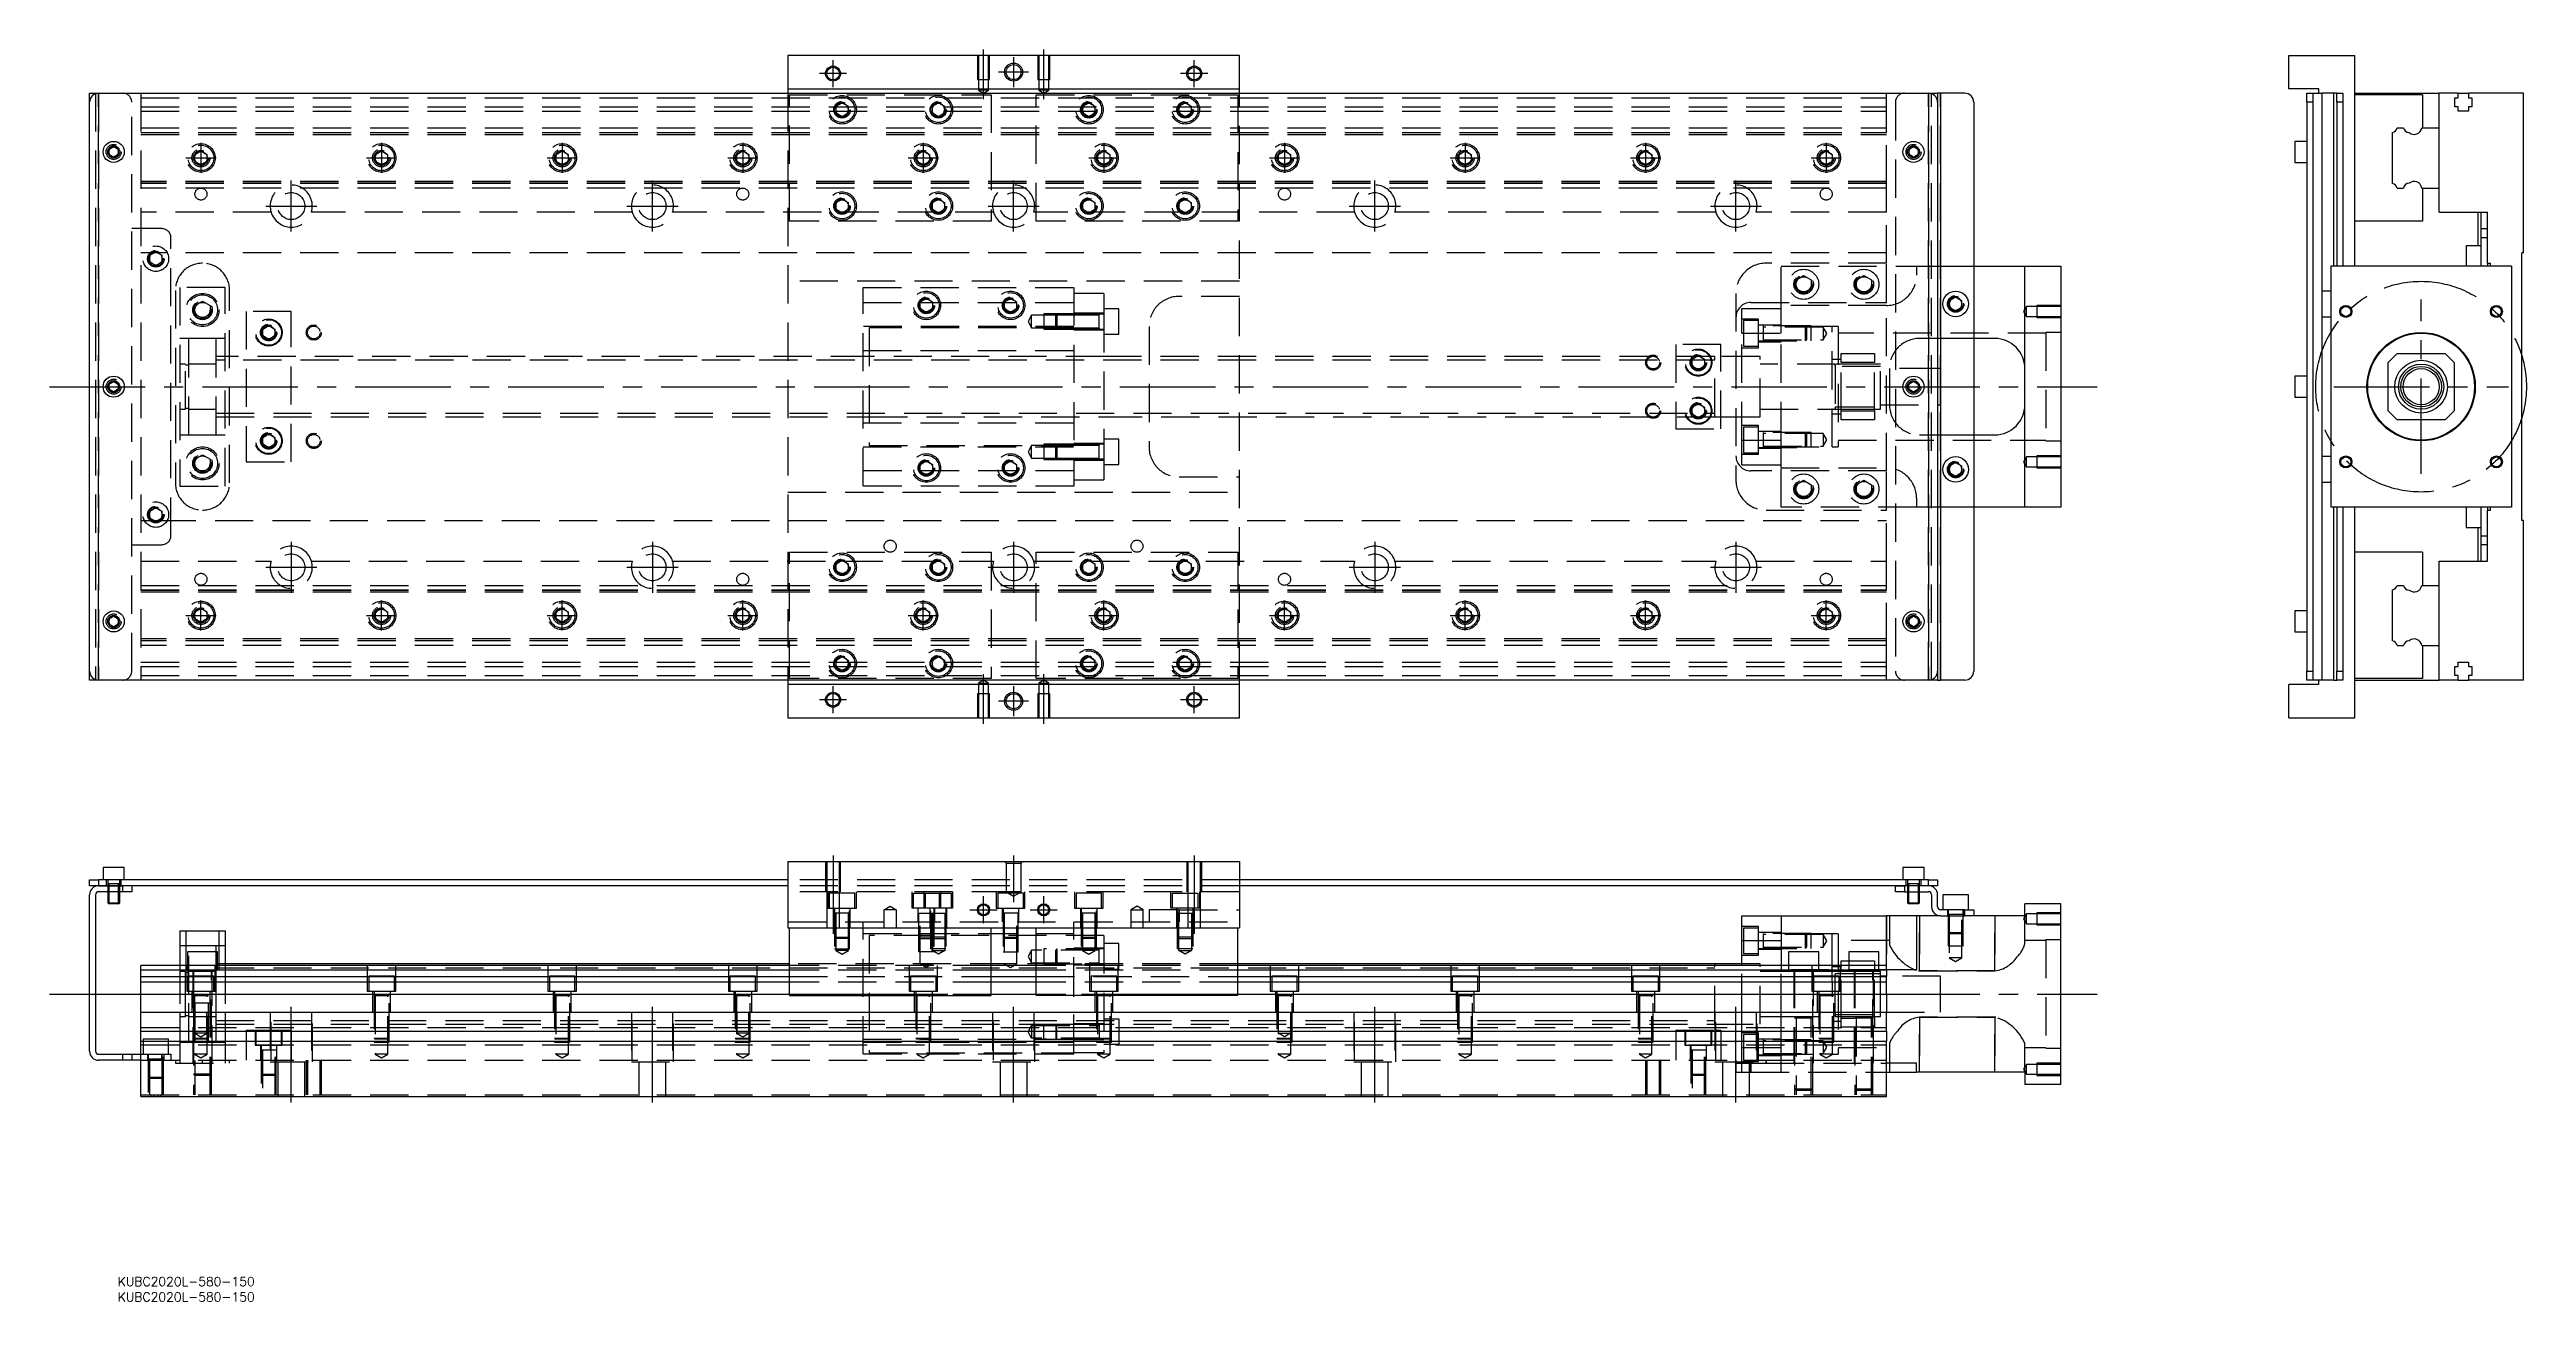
# Model space of a CAD drawing. Extents: x -13 to 810, y -304 to 112.
import ezdxf

# ---------------------------------------------------------------- set-up
doc = ezdxf.new("R2010")
doc.units = 0
doc.linetypes.add('CENTER', pattern=[50.8, 31.75, -6.35, 6.35, -6.35])
doc.linetypes.add('DASHED', pattern=[19.05, 12.7, -6.35])
doc.layers.get('0').update_dxf_attribs({"linetype": 'CONTINUOUS'})
doc.layers.add('CENTER', color=1, linetype='CENTER')
doc.styles.get("Standard").update_dxf_attribs({"font": 'txt.shx', "height": 3, "bigfont": 'bigfont.shx'})

# ---------------------------------------------------------------- blocks, each defined once
blk = doc.blocks.new('*U2')
at = {"color": 7, "linetype": 'CONTINUOUS'}
blk.add_text('KUBC2020L-580-150', height=3, dxfattribs=at).set_placement((9.34, -303.91))
blk = doc.blocks.new('*U3')
at = {"color": 7, "linetype": 'CONTINUOUS'}
blk.add_text('KUBC2020L-580-150', height=3, dxfattribs=at).set_placement((9.34, -298.79))

msp = doc.modelspace()

# ---------------------------------------------------------------- linework, layer by layer
at = {"color": 7, "linetype": 'CONTINUOUS'}
for p, q in [((382, 110), (232, 110)), ((232, 110), (232, 99)), ((382, 99), (382, 110)), ((730.65, 110), (752.65, 110)), ((730.65, 99), (730.65, 110)), ((752.65, 40), (752.65, 110)), ((232, 99), (382, 99)), ((232, 99), (232, 97.5)), ((382, 97.5), (382, 99)), ((740.65, 99), (730.65, 99)), ((740.65, 97.5), (740.65, 99)), ((0, 94.5), (0, 97.5)), ((0, 97.5), (3, 97.5)), ((0, -94.5), (0, 94.5)), ((3, 97.5), (611, 97.5)), ((611, 97.5), (614, 97.5)), ((614, 97.5), (614, 94.5)), ((615, 97.5), (614, 97.5)), ((614, 94.5), (614, -94.5)), ((615, 97.5), (615, -97.5)), ((623, 97.5), (615, 97.5)), ((626, 94.5), (626, -94.5)), ((736.65, 97.5), (738.65, 97.5)), ((736.65, 94.5), (736.65, 97.5)), ((738.65, 94.5), (736.65, 94.5)), ((736.65, 94.5), (736.65, -94.5)), ((738.65, 97.5), (741.65, 97.5)), ((738.65, 97.5), (738.65, 94.5)), ((738.65, 94.5), (738.65, -94.5)), ((741.65, 97.5), (741.65, 31.75)), ((745.65, 97.5), (741.65, 97.5)), ((745.65, 40), (745.65, 97.5)), ((746.65, 97.5), (745.65, 97.5)), ((746.65, 94.5), (746.65, 97.5)), ((746.65, 97.5), (748.65, 97.5)), ((748.65, 94.5), (746.65, 94.5)), ((746.65, 94.5), (746.65, 40)), ((748.65, 97.5), (748.65, 94.5)), ((748.65, 94.5), (748.65, 40)), ((752.65, 97.5), (780.65, 97.5)), ((775.15, 97), (752.65, 97)), ((775.15, 97), (775.15, 86)), ((780.65, 86), (780.65, 97.5)), ((786.95, 97.5), (780.65, 97.5)), ((785.8, 96), (786.95, 96)), ((785.8, 93), (785.8, 96)), ((786.95, 93), (785.8, 93)), ((786.95, 97.5), (790.35, 97.5)), ((786.95, 96), (786.95, 97.5)), ((786.95, 91.5), (786.95, 93)), ((790.35, 91.5), (786.95, 91.5)), ((790.35, 97.5), (790.35, 96)), ((808.65, 97.5), (790.35, 97.5)), ((790.35, 96), (791.5, 96)), ((790.35, 93), (790.35, 91.5)), ((791.5, 93), (790.35, 93)), ((791.5, 96), (791.5, 93)), ((808.65, 44.5), (808.65, 97.5)), ((765.15, 67.539608), (765.15, 84.460392)), ((766.689608, 86), (768.810392, 86)), ((774.831934, 86), (780.65, 86)), ((780.65, 66), (780.65, 86)), ((780.65, 66), (780.65, 86)), ((6.5, 78.866026), (8, 79.73205)), ((6.5, 77.133974), (6.5, 78.866026)), ((8, 76.26795), (6.5, 77.133974)), ((8, 79.73205), (9.5, 78.866026)), ((9.5, 77.133974), (8, 76.26795)), ((9.5, 78.866026), (9.5, 77.133974)), ((604.5, 78.866026), (606, 79.73205)), ((604.5, 77.133974), (604.5, 78.866026)), ((606, 76.26795), (604.5, 77.133974)), ((606, 79.73205), (607.5, 78.866026)), ((607.5, 77.133974), (606, 76.26795)), ((607.5, 78.866026), (607.5, 77.133974)), ((732.65, 81.5), (732.65, 78)), ((736.65, 81.5), (732.65, 81.5)), ((732.65, 78), (732.65, 74.5)), ((732.65, 74.5), (736.65, 74.5)), ((766.689608, 66), (768.810392, 66)), ((774.831934, 66), (780.65, 66)), ((775.15, 66), (775.15, 55)), ((780.65, 58), (780.65, 66)), ((780.65, 58), (796.65, 58)), ((793.65, 46.75), (793.65, 58)), ((794.65, 52.5), (794.65, 58)), ((796.65, 41), (796.65, 58)), ((775.15, 55), (752.65, 55)), ((794.65, 49.5), (794.65, 52.5)), ((794.65, 52.5), (796.65, 52.5)), ((796.65, 49.5), (794.65, 49.5)), ((794.65, 40), (794.65, 49.5)), ((789.65, 46.75), (789.65, 42.5)), ((794.65, 46.75), (789.65, 46.75)), ((789.65, 42.5), (789.65, 40)), ((808.15, -44.5), (808.15, 44.5)), ((808.65, 44.5), (808.15, 44.5)), ((625.995, 40.000006), (642.995, 40.000006)), ((642.995, 40.000006), (654.995, 40.000006)), ((642.995, -39.999994), (642.995, 40.000006)), ((654.995, 40.000006), (654.995, -39.999994)), ((744.65, 40), (744.65, -40)), ((804.65, 40), (744.65, 40)), ((796.65, 41), (797.65, 41)), ((796.65, 41), (796.65, 40)), ((797.65, 40), (797.65, 41)), ((804.65, 40), (804.65, -40)), ((617.995, 28.654706), (619.995, 29.809408)), ((617.995, 26.345306), (617.995, 28.654706)), ((619.995, 25.190604), (617.995, 26.345306)), ((619.995, 29.809408), (621.995, 28.654706)), ((621.995, 26.345306), (619.995, 25.190604)), ((621.995, 28.654706), (621.995, 26.345306)), ((741.65, 31.75), (741.65, 27.5)), ((744.65, 31.75), (741.65, 31.75)), ((741.65, 27.5), (741.65, 23.25)), ((741.65, 23.25), (741.65, -23.25)), ((741.65, 23.25), (744.65, 23.25)), ((632.995, 16.000006), (625.995, 16.000006)), ((766.65, 11), (763.65, 8)), ((766.65, 11), (782.65, 11)), ((785.65, 8), (782.65, 11)), ((6.5, 0.866026), (8, 1.73205)), ((6.5, -0.866026), (6.5, 0.866026)), ((8, 1.73205), (9.5, 0.866026)), ((9.5, 0.866026), (9.5, -0.866026)), ((604.495, 0.866032), (605.995, 1.732056)), ((604.495, -0.86602), (604.495, 0.866032)), ((605.995, 1.732056), (607.495, 0.866032)), ((607.495, 0.866032), (607.495, -0.86602)), ((732.65, 3.5), (732.65, 0)), ((736.65, 3.5), (732.65, 3.5)), ((763.65, -8), (763.65, 8)), ((785.65, 8), (785.65, -8)), ((8, -1.73205), (6.5, -0.866026)), ((9.5, -0.866026), (8, -1.73205)), ((605.995, -1.732044), (604.495, -0.86602)), ((607.495, -0.86602), (605.995, -1.732044)), ((732.65, 0), (732.65, -3.5)), ((732.65, -3.5), (736.65, -3.5)), ((763.65, -8), (766.65, -11)), ((782.65, -11), (785.65, -8)), ((625.995, -15.999994), (632.995, -15.999994)), ((782.65, -11), (766.65, -11)), ((741.65, -23.25), (741.65, -27.5)), ((744.65, -23.25), (741.65, -23.25)), ((617.995, -26.345294), (619.995, -25.190592)), ((617.995, -28.654694), (617.995, -26.345294)), ((619.995, -29.809396), (617.995, -28.654694)), ((619.995, -25.190592), (621.995, -26.345294)), ((621.995, -28.654694), (619.995, -29.809396)), ((621.995, -26.345294), (621.995, -28.654694)), ((741.65, -27.5), (741.65, -31.75)), ((741.65, -31.75), (741.65, -97.5)), ((741.65, -31.75), (744.65, -31.75)), ((642.995, -39.999994), (625.995, -39.999994)), ((654.995, -39.999994), (642.995, -39.999994)), ((804.65, -40), (744.65, -40)), ((745.65, -97.5), (745.65, -40)), ((746.65, -40), (746.65, -94.5)), ((748.65, -40), (748.65, -94.5)), ((752.65, -110), (752.65, -40)), ((789.65, -40), (789.65, -42.5)), ((794.65, -49.5), (794.65, -40)), ((796.65, -40), (796.65, -41)), ((796.65, -58), (796.65, -41)), ((796.65, -41), (797.65, -41)), ((797.65, -41), (797.65, -40)), ((789.65, -42.5), (789.65, -46.75)), ((789.65, -46.75), (794.65, -46.75)), ((793.65, -58), (793.65, -46.75)), ((808.65, -44.5), (808.15, -44.5)), ((808.65, -97.5), (808.65, -44.5)), ((775.15, -55), (752.65, -55)), ((775.15, -55), (775.15, -66)), ((794.65, -49.5), (796.65, -49.5)), ((794.65, -52.5), (794.65, -49.5)), ((796.65, -52.5), (794.65, -52.5)), ((794.65, -58), (794.65, -52.5)), ((780.65, -66), (780.65, -58)), ((780.65, -58), (796.65, -58)), ((765.15, -84.460392), (765.15, -67.539608)), ((766.689608, -66), (768.810392, -66)), ((774.831934, -66), (780.65, -66)), ((780.65, -86), (780.65, -66)), ((780.65, -86), (780.65, -66)), ((6.5, -77.133974), (8, -76.26795)), ((6.5, -78.866026), (6.5, -77.133974)), ((8, -79.73205), (6.5, -78.866026)), ((8, -76.26795), (9.5, -77.133974)), ((9.5, -78.866026), (8, -79.73205)), ((9.5, -77.133974), (9.5, -78.866026)), ((604.5, -77.133974), (606, -76.26795)), ((604.5, -78.866026), (604.5, -77.133974)), ((606, -79.73205), (604.5, -78.866026)), ((606, -76.26795), (607.5, -77.133974)), ((607.5, -78.866026), (606, -79.73205)), ((607.5, -77.133974), (607.5, -78.866026)), ((732.65, -74.5), (732.65, -78)), ((736.65, -74.5), (732.65, -74.5)), ((732.65, -78), (732.65, -81.5)), ((732.65, -81.5), (736.65, -81.5)), ((766.689608, -86), (768.810392, -86)), ((774.831934, -86), (780.65, -86)), ((775.15, -86), (775.15, -97)), ((780.65, -97.5), (780.65, -86)), ((0, -97.5), (0, -94.5)), ((3, -97.5), (0, -97.5)), ((611, -97.5), (3, -97.5)), ((232, -97.5), (232, -99)), ((382, -99), (382, -97.5)), ((614, -97.5), (611, -97.5)), ((614, -94.5), (614, -97.5)), ((614, -97.5), (615, -97.5)), ((623, -97.5), (615, -97.5)), ((736.65, -94.5), (738.65, -94.5)), ((736.65, -97.5), (736.65, -94.5)), ((738.65, -97.5), (736.65, -97.5)), ((738.65, -94.5), (738.65, -97.5)), ((741.65, -97.5), (738.65, -97.5)), ((740.65, -99), (740.65, -97.5)), ((745.65, -97.5), (741.65, -97.5)), ((745.65, -97.5), (746.65, -97.5)), ((746.65, -97.5), (746.65, -94.5)), ((746.65, -94.5), (748.65, -94.5)), ((748.65, -97.5), (746.65, -97.5)), ((748.65, -94.5), (748.65, -97.5)), ((775.15, -97), (752.65, -97)), ((752.65, -97.5), (780.65, -97.5)), ((786.95, -97.5), (780.65, -97.5)), ((785.8, -93), (786.95, -93)), ((785.8, -96), (785.8, -93)), ((786.95, -96), (785.8, -96)), ((786.95, -91.5), (790.35, -91.5)), ((786.95, -93), (786.95, -91.5)), ((786.95, -97.5), (786.95, -96)), ((786.95, -97.5), (790.35, -97.5)), ((790.35, -91.5), (790.35, -93)), ((790.35, -93), (791.5, -93)), ((790.35, -96), (790.35, -97.5)), ((791.5, -96), (790.35, -96)), ((808.65, -97.5), (790.35, -97.5)), ((791.5, -93), (791.5, -96)), ((382, -99), (232, -99)), ((232, -99), (232, -110)), ((382, -110), (382, -99)), ((730.65, -110), (730.65, -99)), ((740.65, -99), (730.65, -99)), ((232, -110), (382, -110)), ((730.65, -110), (752.65, -110)), ((0, -165.79), (0, -163.79)), ((0, -163.79), (3, -163.79)), ((3, -163.79), (3, -165.79)), ((232, -163.79), (3, -163.79)), ((11.5, -159.79), (4.5, -159.79)), ((4.5, -159.79), (4.5, -163.79)), ((11.5, -163.79), (11.5, -159.79)), ((232, -157.79), (232, -179.79)), ((232, -157.79), (382, -157.79)), ((382, -157.79), (382, -179.79)), ((611, -163.79), (382, -163.79)), ((609.495, -159.79), (602.495, -159.79)), ((602.495, -159.79), (602.495, -163.79)), ((609.495, -163.79), (609.495, -159.79)), ((610.995, -165.79), (610.995, -163.79)), ((610.995, -163.79), (613.995, -163.79)), ((613.995, -163.79), (613.995, -165.79)), ((3, -165.79), (0, -165.79)), ((0, -220.79), (0, -168.79)), ((2, -168.79), (2, -220.79)), ((11, -165.79), (3, -165.79)), ((3, -165.79), (11, -165.79)), ((11, -167.79), (3, -167.79)), ((6, -167.79002), (6, -171.44)), ((6, -171.44), (10, -171.44)), ((6, -171.44), (6.35, -171.79)), ((6.35, -167.79002), (6.35, -171.79)), ((9.65, -171.79), (6.35, -171.79)), ((9.65, -171.79), (9.65, -167.79002)), ((9.65, -171.79), (10, -171.44)), ((10, -171.44), (10, -167.79002)), ((232, -165.79), (11, -165.79)), ((11, -167.79), (11, -165.79)), ((14, -167.79), (11, -167.79)), ((14, -165.79), (14, -167.79)), ((603, -165.79), (382, -165.79)), ((599.995, -167.79), (599.995, -165.79)), ((602.995, -167.79), (599.995, -167.79)), ((602.995, -165.79), (602.995, -167.79)), ((610.995, -165.79), (602.995, -165.79)), ((610.995, -165.79), (602.995, -165.79)), ((602.995, -167.79), (610.995, -167.79)), ((603.995, -167.79002), (603.995, -171.44)), ((603.995, -171.44), (607.995, -171.44)), ((603.995, -171.44), (604.345, -171.79)), ((604.345, -167.79002), (604.345, -171.79)), ((607.645, -171.79), (604.345, -171.79)), ((607.645, -171.79), (607.645, -167.79002)), ((607.645, -171.79), (607.995, -171.44)), ((607.995, -171.44), (607.995, -167.79002)), ((613.995, -165.79), (610.995, -165.79)), ((611.995, -168.79), (611.995, -172.79)), ((613.995, -172.79), (613.995, -168.79)), ((624.245, -168.79), (615.745, -168.79)), ((615.745, -168.79), (615.745, -173.79)), ((624.245, -173.79), (624.245, -168.79)), ((642.995, -175.79), (642.995, -171.79)), ((654.995, -171.79), (642.995, -171.79)), ((654.995, -231.79), (654.995, -171.79)), ((30, -180.79), (45, -180.79)), ((30, -180.79), (30, -192.29)), ((45, -180.79), (45, -192.29)), ((232, -179.79), (382, -179.79)), ((232.5, -202.29), (232.5, -179.79)), ((299.5, -202.29), (299.5, -179.79)), ((314.5, -202.29), (314.5, -179.79)), ((381.5, -202.29), (381.5, -179.79)), ((548.995, -175.79), (561.995, -175.79)), ((548.995, -184.00658), (548.995, -175.79)), ((561.995, -175.79), (596.995, -175.79)), ((561.995, -175.79), (561.995, -192.29)), ((596.995, -192.29), (596.995, -175.79)), ((606.995, -175.79), (596.995, -175.79)), ((614.995, -175.79), (606.995, -175.79)), ((606.995, -175.79), (606.995, -193.79)), ((622.995, -173.79), (614.995, -173.79)), ((614.995, -175.79), (622.995, -175.79)), ((622.995, -175.79), (622.995, -173.79)), ((622.995, -173.79), (625.995, -173.79)), ((625.995, -175.79), (622.995, -175.79)), ((625.995, -173.79), (625.995, -175.79)), ((642.995, -175.79), (625.995, -175.79)), ((548.995, -184.00658), (561.995, -184.00658)), ((548.995, -192.29), (548.995, -184.00658)), ((574.495, -187.79), (564.495, -187.79)), ((564.495, -187.79), (564.495, -192.29)), ((574.495, -192.29), (574.495, -187.79)), ((594.495, -187.79), (584.495, -187.79)), ((584.495, -187.79), (584.495, -192.29)), ((594.495, -192.29), (594.495, -187.79)), ((232.5, -192.29), (17, -192.29)), ((17, -235.79), (17, -192.29)), ((232.5, -193.829608), (17, -193.829608)), ((17, -195.950392), (232.5, -195.950392)), ((232.5, -191.79), (45, -191.79)), ((314.5, -192.29), (299.5, -192.29)), ((314.5, -193.829608), (299.5, -193.829608)), ((299.5, -195.950392), (314.5, -195.950392)), ((540, -191.79), (381.5, -191.79)), ((597, -192.29), (381.5, -192.29)), ((597, -193.829608), (381.5, -193.829608)), ((381.5, -195.950392), (597, -195.950392)), ((539.995, -191.79), (539.995, -192.29)), ((540, -191.79), (539.995, -191.79)), ((548.995, -191.79), (539.995, -191.79)), ((596.995, -193.829608), (596.995, -192.29)), ((606.995, -193.79), (596.995, -193.79)), ((596.995, -193.829608), (596.995, -195.950392)), ((596.995, -197.860532), (596.995, -195.950392)), ((232.5, -197.860532), (17, -197.860532)), ((232.5, -201.971934), (17, -201.971934)), ((232.5, -202.29), (299.5, -202.29)), ((314.5, -197.860532), (299.5, -197.860532)), ((314.5, -201.971934), (299.5, -201.971934)), ((381.5, -202.29), (314.5, -202.29)), ((597, -197.860532), (381.5, -197.860532)), ((597, -201.971934), (381.5, -201.971934)), ((596.995, -201.971934), (596.995, -197.860532)), ((596.995, -201.971934), (596.995, -207.79)), ((17, -207.79), (597, -207.79)), ((596.995, -214.09), (596.995, -207.79)), ((3, -221.79), (11, -221.79)), ((11, -223.79), (11, -221.79)), ((11, -221.79), (14, -221.79)), ((14, -221.79), (14, -223.79)), ((14, -221.79), (17, -221.79)), ((17, -214.09), (597, -214.09)), ((17, -217.49), (597, -217.49)), ((35, -217.49), (35, -217.79)), ((596.995, -214.09), (596.995, -217.49)), ((596.995, -235.79), (596.995, -217.49)), ((11, -223.79), (3, -223.79)), ((14, -223.79), (11, -223.79)), ((17, -223.79), (14, -223.79)), ((24.500006, -223.39), (19.499994, -223.39)), ((24.500006, -223.39), (19.499994, -223.39)), ((24.500006, -223.39), (19.499994, -223.39)), ((606.995, -224.79), (596.995, -224.79)), ((596.995, -227.79), (606.995, -227.79)), ((606.995, -227.79), (606.995, -224.79)), ((642.995, -227.79), (606.995, -227.79)), ((642.995, -227.79), (642.995, -231.79)), ((17, -235.79), (597, -235.79)), ((654.995, -231.79), (642.995, -231.79))]:
    msp.add_line(p, q, dxfattribs=at)
at = {"color": 3, "linetype": 'DASHED'}
for p, q in [((295.000006, 110), (295.000006, 102)), ((295.35, 110), (295.35, 102)), ((298.65, 102), (298.65, 110)), ((298.999994, 102), (298.999994, 110)), ((315.000006, 110), (315.000006, 102)), ((315.35, 110), (315.35, 102)), ((318.65, 102), (318.65, 110)), ((318.999994, 102), (318.999994, 110)), ((295.000006, 102), (298.999994, 102)), ((295.35, 102), (295.35, 98.5)), ((298.65, 98.5), (298.65, 102)), ((315.000006, 102), (318.999994, 102)), ((315.35, 102), (315.35, 98.5)), ((318.65, 98.5), (318.65, 102)), ((2, 97.5), (2, -97.5)), ((3, 97.5), (3, -97.5)), ((3, -97.5), (3, 97.5)), ((3, -97.5), (3, 97.5)), ((3, 97.5), (3, -97.5)), ((14, -94.5), (14, 94.5)), ((17, 97.5), (17, -97.5)), ((17, 96), (597, 96)), ((17, 93), (597, 93)), ((17, 91.5), (597, 91.5)), ((232, 97.5), (232, -97.5)), ((232.5, 97), (299.5, 97)), ((232.5, 55), (232.5, 97)), ((247.5, 92), (247.512884, 92.253488)), ((248, 93.1547), (250, 94.309402)), ((248, 90.8453), (248, 93.1547)), ((250, 89.690598), (248, 90.8453)), ((250, 94.309402), (252, 93.1547)), ((252, 90.8453), (250, 89.690598)), ((252, 93.1547), (252, 90.8453)), ((280, 93.1547), (282, 94.309402)), ((280, 90.8453), (280, 93.1547)), ((282, 89.690598), (280, 90.8453)), ((282, 94.309402), (284, 93.1547)), ((284, 90.8453), (282, 89.690598)), ((284, 93.1547), (284, 90.8453)), ((284.483582, 92.286038), (284.5, 92)), ((298.65, 98.5), (295.35, 98.5)), ((295.35, 98.5), (297, 97.547372)), ((297, 97.547372), (298.65, 98.5)), ((299.5, 97), (299.5, 55)), ((314.5, 55), (314.5, 97)), ((314.5, 97), (381.5, 97)), ((318.65, 98.5), (315.35, 98.5)), ((315.35, 98.5), (317, 97.547372)), ((317, 97.547372), (318.65, 98.5)), ((330, 93.1547), (332, 94.309402)), ((330, 90.8453), (330, 93.1547)), ((332, 89.690598), (330, 90.8453)), ((332, 94.309402), (334, 93.1547)), ((334, 90.8453), (332, 89.690598)), ((334, 93.1547), (334, 90.8453)), ((334.483582, 92.286038), (334.5, 92)), ((362, 93.1547), (364, 94.309402)), ((362, 90.8453), (362, 93.1547)), ((364, 89.690598), (362, 90.8453)), ((364, 94.309402), (366, 93.1547)), ((366, 90.8453), (364, 89.690598)), ((366, 93.1547), (366, 90.8453)), ((366.483582, 92.286038), (366.5, 92)), ((381.5, 97), (381.5, 55)), ((382, -97.5), (382, 97.5)), ((597, 86), (597, 97.5)), ((600, 94.5), (600, -94.5)), ((611, -97.5), (611, 97.5)), ((611, 97.5), (611, -97.5)), ((612, -97.5), (612, 97.5)), ((615, -97.5), (615, 97.5)), ((17, 86), (597, 86)), ((17, 84.460392), (597, 84.460392)), ((17, 84.403994), (597, 84.403994)), ((17, 83.8), (597, 83.8)), ((597, 84.460392), (597, 86)), ((597, 67.539608), (597, 84.460392)), ((6, 78), (6.023172, 78.30356)), ((34.5, 76), (34.534018, 76.411016)), ((35, 77.1547), (37, 78.309402)), ((35, 74.8453), (35, 77.1547)), ((37, 73.690598), (35, 74.8453)), ((37, 78.309402), (39, 77.1547)), ((39, 74.8453), (37, 73.690598)), ((39, 77.1547), (39, 74.8453)), ((95, 77.1547), (97, 78.309402)), ((95, 74.8453), (95, 77.1547)), ((97, 73.690598), (95, 74.8453)), ((97, 78.309402), (99, 77.1547)), ((99, 74.8453), (97, 73.690598)), ((99, 77.1547), (99, 74.8453)), ((99.483582, 76.286038), (99.5, 76)), ((155, 77.1547), (157, 78.309402)), ((155, 74.8453), (155, 77.1547)), ((157, 73.690598), (155, 74.8453)), ((157, 78.309402), (159, 77.1547)), ((159, 74.8453), (157, 73.690598)), ((159, 77.1547), (159, 74.8453)), ((159.483582, 76.286038), (159.5, 76)), ((214.5, 76), (214.534018, 76.411016)), ((215, 77.1547), (217, 78.309402)), ((215, 74.8453), (215, 77.1547)), ((217, 73.690598), (215, 74.8453)), ((217, 78.309402), (219, 77.1547)), ((219, 74.8453), (217, 73.690598)), ((219, 77.1547), (219, 74.8453)), ((275, 77.1547), (277, 78.309402)), ((275, 74.8453), (275, 77.1547)), ((277, 73.690598), (275, 74.8453)), ((277, 78.309402), (279, 77.1547)), ((279, 74.8453), (277, 73.690598)), ((279, 77.1547), (279, 74.8453)), ((279.483582, 76.286038), (279.5, 76)), ((335, 77.1547), (337, 78.309402)), ((335, 74.8453), (335, 77.1547)), ((337, 73.690598), (335, 74.8453)), ((337, 78.309402), (339, 77.1547)), ((339, 74.8453), (337, 73.690598)), ((339, 77.1547), (339, 74.8453)), ((339.483582, 76.286038), (339.5, 76)), ((394.5, 76), (394.534018, 76.411016)), ((395, 77.1547), (397, 78.309402)), ((395, 74.8453), (395, 77.1547)), ((397, 73.690598), (395, 74.8453)), ((397, 78.309402), (399, 77.1547)), ((399, 74.8453), (397, 73.690598)), ((399, 77.1547), (399, 74.8453)), ((454.5, 76), (454.534018, 76.411016)), ((455, 77.1547), (457, 78.309402)), ((455, 74.8453), (455, 77.1547)), ((457, 73.690598), (455, 74.8453)), ((457, 78.309402), (459, 77.1547)), ((459, 74.8453), (457, 73.690598)), ((459, 77.1547), (459, 74.8453)), ((515, 77.1547), (517, 78.309402)), ((515, 74.8453), (515, 77.1547)), ((517, 73.690598), (515, 74.8453)), ((517, 78.309402), (519, 77.1547)), ((519, 74.8453), (517, 73.690598)), ((519, 77.1547), (519, 74.8453)), ((519.483582, 76.286038), (519.5, 76)), ((574.5, 76), (574.534018, 76.411016)), ((575, 77.1547), (577, 78.309402)), ((575, 74.8453), (575, 77.1547)), ((577, 73.690598), (575, 74.8453)), ((577, 78.309402), (579, 77.1547)), ((579, 74.8453), (577, 73.690598)), ((579, 77.1547), (579, 74.8453)), ((607.973226, 78.326156), (608, 78)), ((597, 68.2), (17, 68.2)), ((597, 67.596006), (17, 67.596006)), ((597, 67.539608), (17, 67.539608)), ((597, 66), (17, 66)), ((597, 66), (597, 67.539608)), ((597, 58), (597, 66)), ((60.291796, 58), (17, 58)), ((180.291796, 58), (73.708204, 58)), ((300.291796, 58), (193.708204, 58)), ((248, 61.1547), (250, 62.309402)), ((248, 58.8453), (248, 61.1547)), ((250, 57.690598), (248, 58.8453)), ((250, 62.309402), (252, 61.1547)), ((252, 58.8453), (250, 57.690598)), ((252, 61.1547), (252, 58.8453)), ((252.483582, 60.286038), (252.5, 60)), ((279.5, 60), (279.518502, 60.303588)), ((280, 61.1547), (282, 62.309402)), ((280, 58.8453), (280, 61.1547)), ((282, 57.690598), (280, 58.8453)), ((282, 62.309402), (284, 61.1547)), ((284, 58.8453), (282, 57.690598)), ((284, 61.1547), (284, 58.8453)), ((420.291796, 58), (313.708204, 58)), ((330, 61.1547), (332, 62.309402)), ((330, 58.8453), (330, 61.1547)), ((332, 57.690598), (330, 58.8453)), ((332, 62.309402), (334, 61.1547)), ((334, 58.8453), (332, 57.690598)), ((334, 61.1547), (334, 58.8453)), ((334.483582, 60.286038), (334.5, 60)), ((361.5, 60), (361.512884, 60.253488)), ((362, 61.1547), (364, 62.309402)), ((362, 58.8453), (362, 61.1547)), ((364, 57.690598), (362, 58.8453)), ((364, 62.309402), (366, 61.1547)), ((366, 58.8453), (364, 57.690598)), ((366, 61.1547), (366, 58.8453)), ((540.291796, 58), (433.708204, 58)), ((597, 58), (553.708204, 58)), ((597, 41), (597, 58)), ((24, 52.5), (14, 52.5)), ((27, -49.5), (27, 49.5)), ((299.5, 55), (232.5, 55)), ((381.5, 55), (314.5, 55)), ((21.359688, 44.5), (17, 44.5)), ((20, 43.6547), (22, 44.809402)), ((20, 41.3453), (20, 43.6547)), ((22, 40.190598), (20, 41.3453)), ((22, 44.809402), (24, 43.6547)), ((24, 41.3453), (22, 40.190598)), ((597, 44.5), (22.640312, 44.5)), ((24, 43.6547), (24, 41.3453)), ((24.483582, 42.786038), (24.5, 42.5)), ((45, 33), (30, 33)), ((30, 33), (30, -33)), ((45, -33), (45, 33)), ((382, 35), (232, 35)), ((257, 33), (327, 33)), ((257, -33), (257, 33)), ((327, 33), (327, -33)), ((596.995, 41.000006), (556.995, 41.000006)), ((561.995, 27.000006), (561.995, 40.000006)), ((561.995, 40.000006), (606.995, 40.000006)), ((566.995, 35.443382), (569.495, 36.886758)), ((566.995, 32.55663), (566.995, 35.443382)), ((569.495, 36.886758), (571.995, 35.443382)), ((571.995, 35.443382), (571.995, 32.55663)), ((572.472798, 34.364312), (572.495, 34.000006)), ((586.495, 34.000006), (586.515026, 34.346062)), ((586.995, 35.443382), (589.495, 36.886758)), ((586.995, 32.55663), (586.995, 35.443382)), ((589.495, 36.886758), (591.995, 35.443382)), ((591.995, 35.443382), (591.995, 32.55663)), ((596.995, 28.000006), (596.995, 41.000006)), ((606.995, 40.000006), (606.995, 37.000006)), ((606.995, 40.000006), (613.995, 40.000006)), ((613.995, 40.000006), (625.995, 40.000006)), ((28.5, 32), (28.5, -32)), ((35, 26.943376), (37.5, 28.386752)), ((35, 24.056624), (35, 26.943376)), ((37.5, 28.386752), (40, 26.943376)), ((40, 26.943376), (40, 24.056624)), ((40.477798, 25.864306), (40.5, 25.5)), ((46.5, -32), (46.5, 32)), ((52, 25), (52, -25)), ((67, 25), (52, 25)), ((67, -25), (67, 25)), ((257, 28), (327, 28)), ((275.5, 27), (275.518502, 27.303588)), ((276, 28.1547), (278, 29.309402)), ((276, 25.8453), (276, 28.1547)), ((278, 24.690598), (276, 25.8453)), ((278, 29.309402), (280, 28.1547)), ((280, 25.8453), (278, 24.690598)), ((280, 28.1547), (280, 25.8453)), ((304, 28.1547), (306, 29.309402)), ((304, 25.8453), (304, 28.1547)), ((306, 24.690598), (304, 25.8453)), ((306, 29.309402), (308, 28.1547)), ((308, 25.8453), (306, 24.690598)), ((308, 28.1547), (308, 25.8453)), ((308.483582, 27.286038), (308.5, 27)), ((337, 31), (327, 31)), ((337, 31), (337, 24.098756)), ((342, 25.900636), (337, 25.900636)), ((342, 17.400636), (342, 25.900636)), ((382, 30), (362, 30)), ((546.995, 31.000006), (546.995, -30.999994)), ((548.995, 17.783426), (548.995, 26.000006)), ((548.995, 26.000006), (561.995, 26.000006)), ((551.995, 28.000006), (596.995, 28.000006)), ((561.995, 17.783426), (561.995, 27.000006)), ((596.995, 27.000006), (561.995, 27.000006)), ((561.995, 17.783426), (561.995, 26.000006)), ((569.495, 31.113254), (566.995, 32.55663)), ((571.995, 32.55663), (569.495, 31.113254)), ((589.495, 31.113254), (586.995, 32.55663)), ((591.995, 32.55663), (589.495, 31.113254)), ((596.995, -27.999994), (596.995, 28.000006)), ((622.478582, 27.786044), (622.495, 27.500006)), ((643.495, 26.650006), (642.542372, 25.000006)), ((642.542372, 25.000006), (643.495, 23.350006)), ((643.495, 23.350006), (643.495, 26.650006)), ((646.995, 26.650006), (643.495, 26.650006)), ((646.995, 27), (646.995, 23.000012)), ((654.995, 27), (646.995, 27)), ((654.995, 26.650006), (646.995, 26.650006)), ((37.5, 22.613248), (35, 24.056624)), ((40, 24.056624), (37.5, 22.613248)), ((57.5, 19.1547), (59.5, 20.309402)), ((57.5, 16.8453), (57.5, 19.1547)), ((59.5, 15.690598), (57.5, 16.8453)), ((59.5, 20.309402), (61.5, 19.1547)), ((61.5, 16.8453), (59.5, 15.690598)), ((61.5, 19.1547), (61.5, 16.8453)), ((61.983582, 18.286038), (62, 18)), ((327, 20), (257, 20)), ((259, 19.5), (259, -19.5)), ((327, 19.5), (259, 19.5)), ((313, 23.750636), (311.787564, 21.650636)), ((311.787564, 21.650636), (313, 19.550636)), ((313, 19.550636), (313, 23.750636)), ((317, 23.750636), (313, 23.750636)), ((313, 19.550636), (317, 19.550636)), ((317, 24.15063), (317, 19.15064)), ((321.39998, 24.15063), (317, 24.15063)), ((320.99998, 23.750636), (317, 23.750636)), ((317, 19.550636), (320.99998, 19.550636)), ((317, 19.15064), (321.39998, 19.15064)), ((321.4, 24.150636), (321, 23.750636)), ((321, 19.550636), (321, 23.750636)), ((327, 23.750636), (321, 23.750636)), ((327, 23.750636), (321, 23.750636)), ((321, 19.550636), (327, 19.550636)), ((321, 19.550636), (321.4, 19.150636)), ((321, 19.550636), (327, 19.550636)), ((321.4, 24.150636), (321.4, 19.150636)), ((327, 24.150636), (321.4, 24.150636)), ((327, 24.15063), (321.4, 24.15063)), ((321.4, 19.15064), (327, 19.15064)), ((321.4, 19.150636), (327, 19.150636)), ((337, 24.400636), (327, 24.400636)), ((337, 24.098756), (327, 24.098756)), ((327, 18.900636), (337, 18.900636)), ((335.405, 24.150636), (327.00002, 24.150636)), ((335.4, 23.750636), (327.00002, 23.750636)), ((327.00002, 19.550636), (335.4, 19.550636)), ((327.00002, 19.150636), (335.405, 19.150636)), ((337, 24.150636), (335.395, 24.150636)), ((335.395, 19.150636), (337, 19.150636)), ((335.4, 19.15063), (335.4, 24.15064)), ((335.4, 19.15063), (335.4, 24.15064)), ((335.4, 23.893236), (335.4, 24.150636)), ((335.4, 24.150636), (335.4, 23.893186)), ((335.4, 19.408102), (335.4, 19.150636)), ((335.4, 19.150636), (335.4, 19.408084)), ((337, 24.098756), (337, -24.098756)), ((337, 17.400636), (342, 17.400636)), ((352, 20), (352, -20)), ((554.495, 22.427676), (548.995, 22.427676)), ((548.995, 17.783426), (561.995, 17.783426)), ((548.995, -17.783414), (548.995, 17.783426)), ((549.495, 21.927676), (549.495, 13.427676)), ((554.495, 21.927676), (549.495, 21.927676)), ((554.495, 12.927676), (554.495, 22.427676)), ((561.995, 20.427676), (554.495, 20.427676)), ((571.995, 20.17767), (554.495, 20.17767)), ((556.095, 20.17768), (556.095, 15.17767)), ((575.995, 19.777676), (556.095, 19.777676)), ((578.995, 20.000006), (561.995, 20.000006)), ((578.995, 20.000006), (561.995, 20.000006)), ((561.995, -17.783414), (561.995, 17.783426)), ((561.995, -17.783414), (561.995, 17.783426)), ((570.095, 15.177676), (570.095, 20.177676)), ((570.495, 19.777676), (570.095, 20.177676)), ((570.495, 19.777676), (570.495, 15.577676)), ((571.995, 15.17768), (571.995, 20.17767)), ((575.995, 19.777676), (575.995, 15.577676)), ((577.207436, 17.677676), (575.995, 19.777676)), ((575.995, 15.577676), (577.207436, 17.677676)), ((578.995, -19.999994), (578.995, 20.000006)), ((580.995, 20.000006), (578.995, 20.000006)), ((580.995, 20.000006), (580.995, -19.999994)), ((649.995, 17.750006), (580.995, 17.750006)), ((643.495, 23.350006), (646.995, 23.350006)), ((646.995, 23.350006), (654.995, 23.350006)), ((646.995, 23.000012), (654.995, 23.000012)), ((649.995, 18.000006), (649.995, -17.999994)), ((654.995, 18.000006), (649.995, 18.000006)), ((33, 16), (30, 16)), ((33, -16), (33, 16)), ((42, 16), (33, 16)), ((42, 16), (33, 16)), ((42, -16), (42, 16)), ((45, 16), (42, 16)), ((258.99998, 10), (42, 10)), ((540, 8.75), (42, 8.75)), ((257, 12), (327, 12)), ((337, 10), (259, 10)), ((337, 10), (259, 10)), ((337, 9.999994), (259, 9.999994)), ((540.005, 10), (337.00002, 10)), ((542, 14), (527, 14)), ((527, 14), (527, -14)), ((532, 8), (532.018502, 8.303588)), ((532.5, 9.1547), (534.5, 10.309402)), ((532.5, 6.8453), (532.5, 9.1547)), ((534.5, 10.309402), (536.5, 9.1547)), ((536.5, 9.1547), (536.5, 6.8453)), ((539.995, -9.999994), (539.995, 10.000006)), ((554.995, 10.000006), (539.995, 10.000006)), ((542, -14), (542, 14)), ((548.995, 12.927676), (554.495, 12.927676)), ((554.995, 10.000006), (548.995, 10.000006)), ((549.495, 13.427676), (554.495, 13.427676)), ((554.495, 15.17768), (571.995, 15.17768)), ((554.495, 14.927676), (561.995, 14.927676)), ((554.995, -9.999994), (554.995, 10.000006)), ((554.995, -9.999994), (554.995, 10.000006)), ((556.095, 15.577676), (575.995, 15.577676)), ((570.095, 15.177676), (570.495, 15.577676)), ((581.995, 9.000006), (578.995, 9.000006)), ((581.995, 11.000006), (592.995, 11.000006)), ((581.995, 8.000006), (581.995, 11.000006)), ((592.995, 11.000006), (592.995, 8.000006)), ((613.995, 16.000006), (607.995, 16.000006)), ((625.995, 16.000006), (613.995, 16.000006)), ((9.973226, 0.326156), (10, 0)), ((31.85, 7.5), (30, 7.5)), ((31.85, -7.5), (31.85, 7.5)), ((33, 7.15), (31.85, 7.15)), ((42, 7.5), (33, 7.5)), ((42, 7.5), (33, 7.5)), ((534.5, 5.690598), (532.5, 6.8453)), ((536.5, 6.8453), (534.5, 5.690598)), ((580, 7.500006), (554.995, 7.500006)), ((579.99, 7.500006), (554.995, 7.500006)), ((592.995, 7.500006), (579.99, 7.500006)), ((580, 7.500006), (579.99, 7.500006)), ((579.995, 6.95099), (579.995, 7.500006)), ((579.995, 7.500006), (579.995, 6.951134)), ((579.995, 6.951134), (579.995, -6.950978)), ((594.995, 6.750006), (579.995, 6.750006)), ((592.995, 7.500006), (580, 7.500006)), ((592.995, 8.000006), (581.995, 8.000006)), ((581.995, -7.999994), (581.995, 8.000006)), ((592.995, -7.999994), (592.995, 8.000006)), ((594.995, 7.500006), (592.995, 7.500006)), ((594.995, -7.499994), (594.995, 7.500006)), ((613.995, 6.000006), (594.995, 6.000006)), ((597.995, 6.000006), (597.995, -5.999994)), ((603.995, 0.000006), (604.025168, 0.346072)), ((614.995, 6.000006), (613.995, 6.000006)), ((614.995, -5.999994), (614.995, 6.000006)), ((30, -7.5), (31.85, -7.5)), ((31.85, -7.15), (33, -7.15)), ((33, -7.5), (42, -7.5)), ((33, -7.5), (42, -7.5)), ((532.5, -6.8453), (534.5, -5.690598)), ((532.5, -9.1547), (532.5, -6.8453)), ((534.5, -5.690598), (536.5, -6.8453)), ((536.5, -6.8453), (536.5, -9.1547)), ((536.983582, -7.713962), (537, -8)), ((554.995, -7.499994), (580, -7.499994)), ((554.995, -7.499994), (579.99, -7.499994)), ((579.99, -7.499994), (592.995, -7.499994)), ((579.99, -7.499994), (580, -7.499994)), ((579.995, -6.749994), (594.995, -6.749994)), ((579.995, -7.499326), (579.995, -6.950956)), ((579.995, -6.950978), (579.995, -7.499994)), ((579.995, -7.499994), (579.995, -7.499326)), ((580, -7.499994), (592.995, -7.499994)), ((581.995, -7.999994), (592.995, -7.999994)), ((581.995, -10.999994), (581.995, -7.999994)), ((592.995, -7.499994), (594.995, -7.499994)), ((592.995, -7.999994), (592.995, -10.999994)), ((594.995, -5.999994), (613.995, -5.999994)), ((613.995, -5.999994), (614.995, -5.999994)), ((30, -16), (33, -16)), ((33, -16), (42, -16)), ((33, -16), (42, -16)), ((42, -8.75), (540, -8.75)), ((42, -10), (258.99998, -10)), ((42, -16), (45, -16)), ((57.5, -16.8453), (59.5, -15.690598)), ((59.5, -15.690598), (61.5, -16.8453)), ((257, -12), (327, -12)), ((259, -9.999994), (337, -9.999994)), ((259, -10), (337, -10)), ((259, -10), (337, -10)), ((337.00002, -10), (540.005, -10)), ((527, -14), (542, -14)), ((534.5, -10.309402), (532.5, -9.1547)), ((536.5, -9.1547), (534.5, -10.309402)), ((539.995, -9.999994), (554.995, -9.999994)), ((548.995, -9.999994), (554.995, -9.999994)), ((554.495, -12.927664), (548.995, -12.927664)), ((549.495, -13.427664), (549.495, -21.927664)), ((554.495, -13.427664), (549.495, -13.427664)), ((554.495, -22.427664), (554.495, -12.927664)), ((561.995, -14.927664), (554.495, -14.927664)), ((571.995, -15.177668), (554.495, -15.177668)), ((556.095, -15.177658), (556.095, -20.177668)), ((575.995, -15.577664), (556.095, -15.577664)), ((570.095, -20.177664), (570.095, -15.177664)), ((570.495, -15.577664), (570.095, -15.177664)), ((570.495, -15.577664), (570.495, -19.777664)), ((571.995, -20.177658), (571.995, -15.177668)), ((575.995, -15.577664), (575.995, -19.777664)), ((577.207436, -17.677664), (575.995, -15.577664)), ((578.995, -8.999994), (581.995, -8.999994)), ((592.995, -10.999994), (581.995, -10.999994)), ((607.995, -15.999994), (613.995, -15.999994)), ((613.995, -15.999994), (625.995, -15.999994)), ((35, -24.056624), (37.5, -22.613248)), ((35, -26.943376), (35, -24.056624)), ((37.5, -22.613248), (40, -24.056624)), ((40, -24.056624), (40, -26.943376)), ((57.5, -19.1547), (57.5, -16.8453)), ((59.5, -20.309402), (57.5, -19.1547)), ((61.5, -19.1547), (59.5, -20.309402)), ((61.5, -16.8453), (61.5, -19.1547)), ((61.983582, -17.713962), (62, -18)), ((257, -20), (327, -20)), ((259, -19.5), (327, -19.5)), ((313, -19.550636), (311.787564, -21.650636)), ((311.787564, -21.650636), (313, -23.750636)), ((313, -23.750636), (313, -19.550636)), ((317, -19.550636), (313, -19.550636)), ((313, -23.750636), (317, -23.750636)), ((317, -19.15064), (317, -24.15063)), ((321.39998, -19.15064), (317, -19.15064)), ((320.99998, -19.550636), (317, -19.550636)), ((317, -23.750636), (320.99998, -23.750636)), ((317, -24.15063), (321.39998, -24.15063)), ((321.4, -19.150636), (321, -19.550636)), ((321, -23.750636), (321, -19.550636)), ((327, -19.550636), (321, -19.550636)), ((327, -19.550636), (321, -19.550636)), ((321, -23.750636), (327, -23.750636)), ((321, -23.750636), (321.4, -24.150636)), ((321, -23.750636), (327, -23.750636)), ((321.4, -19.150636), (321.4, -24.150636)), ((327, -19.150636), (321.4, -19.150636)), ((327, -19.15064), (321.4, -19.15064)), ((321.4, -24.15063), (327, -24.15063)), ((321.4, -24.150636), (327, -24.150636)), ((337, -18.900636), (327, -18.900636)), ((337, -24.098756), (327, -24.098756)), ((327, -24.400636), (337, -24.400636)), ((335.405, -19.150636), (327.00002, -19.150636)), ((335.4, -19.550636), (327.00002, -19.550636)), ((327.00002, -23.750636), (335.4, -23.750636)), ((327.00002, -24.150636), (335.405, -24.150636)), ((337, -19.150636), (335.395, -19.150636)), ((335.395, -24.150636), (337, -24.150636)), ((335.4, -24.15064), (335.4, -19.15063)), ((335.4, -24.15064), (335.4, -19.15063)), ((335.4, -19.550636), (335.4, -19.15063)), ((335.4, -19.408034), (335.4, -19.150636)), ((335.4, -19.150636), (335.4, -19.408084)), ((335.4, -24.15064), (335.4, -23.750636)), ((335.4, -23.893168), (335.4, -24.150636)), ((335.4, -24.150636), (335.4, -23.893186)), ((342, -17.400636), (337, -17.400636)), ((337, -24.098756), (337, -31)), ((342, -25.900636), (342, -17.400636)), ((548.995, -17.783414), (561.995, -17.783414)), ((548.995, -25.999994), (548.995, -17.783414)), ((548.995, -22.427664), (554.495, -22.427664)), ((549.495, -21.927664), (554.495, -21.927664)), ((554.495, -20.177658), (571.995, -20.177658)), ((554.495, -20.427664), (561.995, -20.427664)), ((556.095, -19.777664), (575.995, -19.777664)), ((561.995, -25.999994), (561.995, -17.783414)), ((561.995, -26.999994), (561.995, -17.783414)), ((561.995, -19.999994), (578.995, -19.999994)), ((561.995, -19.999994), (578.995, -19.999994)), ((570.095, -20.177664), (570.495, -19.777664)), ((575.995, -19.777664), (577.207436, -17.677664)), ((578.995, -19.999994), (580.995, -19.999994)), ((580.995, -17.749994), (649.995, -17.749994)), ((643.495, -23.349994), (642.542372, -24.999994)), ((643.495, -26.649994), (643.495, -23.349994)), ((646.995, -23.349994), (643.495, -23.349994)), ((646.995, -23), (646.995, -26.999988)), ((654.995, -23), (646.995, -23)), ((654.995, -23.349994), (646.995, -23.349994)), ((649.995, -17.999994), (654.995, -17.999994)), ((37.5, -28.386752), (35, -26.943376)), ((40, -26.943376), (37.5, -28.386752)), ((40.477798, -25.135694), (40.5, -25.5)), ((52, -25), (67, -25)), ((327, -28), (257, -28)), ((275.5, -27), (275.518502, -26.696412)), ((276, -25.8453), (278, -24.690598)), ((276, -28.1547), (276, -25.8453)), ((278, -29.309402), (276, -28.1547)), ((278, -24.690598), (280, -25.8453)), ((280, -28.1547), (278, -29.309402)), ((280, -25.8453), (280, -28.1547)), ((304, -25.8453), (306, -24.690598)), ((304, -28.1547), (304, -25.8453)), ((306, -29.309402), (304, -28.1547)), ((306, -24.690598), (308, -25.8453)), ((308, -28.1547), (306, -29.309402)), ((308, -25.8453), (308, -28.1547)), ((308.483582, -26.713962), (308.5, -27)), ((327, -31), (337, -31)), ((337, -25.900636), (342, -25.900636)), ((362, -30), (382, -30)), ((548.995, -25.999994), (561.995, -25.999994)), ((596.995, -27.999994), (551.995, -27.999994)), ((561.995, -26.999994), (596.995, -26.999994)), ((561.995, -39.999994), (561.995, -26.999994)), ((566.995, -32.556618), (569.495, -31.113242)), ((566.995, -35.44337), (566.995, -32.556618)), ((569.495, -31.113242), (571.995, -32.556618)), ((571.995, -32.556618), (571.995, -35.44337)), ((586.995, -32.556618), (589.495, -31.113242)), ((586.995, -35.44337), (586.995, -32.556618)), ((589.495, -31.113242), (591.995, -32.556618)), ((591.995, -32.556618), (591.995, -35.44337)), ((596.995, -40.999994), (596.995, -27.999994)), ((622.478582, -27.213956), (622.495, -27.499994)), ((642.542372, -24.999994), (643.495, -26.649994)), ((643.495, -26.649994), (646.995, -26.649994)), ((646.995, -26.649994), (654.995, -26.649994)), ((646.995, -26.999988), (654.995, -26.999988)), ((20, -41.3453), (22, -40.190598)), ((22, -40.190598), (24, -41.3453)), ((30, -33), (45, -33)), ((232, -35), (382, -35)), ((327, -33), (257, -33)), ((556.995, -40.999994), (596.995, -40.999994)), ((606.995, -39.999994), (561.995, -39.999994)), ((569.495, -36.886746), (566.995, -35.44337)), ((571.995, -35.44337), (569.495, -36.886746)), ((572.472798, -33.635688), (572.495, -33.999994)), ((589.495, -36.886746), (586.995, -35.44337)), ((591.995, -35.44337), (589.495, -36.886746)), ((592.472798, -33.635688), (592.495, -33.999994)), ((597, -58), (597, -41)), ((606.995, -36.999994), (606.995, -39.999994)), ((613.995, -39.999994), (606.995, -39.999994)), ((625.995, -39.999994), (613.995, -39.999994)), ((17, -44.5), (21.359688, -44.5)), ((20, -43.6547), (20, -41.3453)), ((22, -44.809402), (20, -43.6547)), ((24, -43.6547), (22, -44.809402)), ((22.640312, -44.5), (597, -44.5)), ((24, -41.3453), (24, -43.6547)), ((24.483582, -42.213962), (24.5, -42.5)), ((14, -52.5), (24, -52.5)), ((232.5, -97), (232.5, -55)), ((232.5, -55), (299.5, -55)), ((299.5, -55), (299.5, -97)), ((314.5, -55), (381.5, -55)), ((314.5, -97), (314.5, -55)), ((381.5, -55), (381.5, -97)), ((17, -58), (60.291796, -58)), ((73.708204, -58), (180.291796, -58)), ((193.708204, -58), (300.291796, -58)), ((248, -58.8453), (250, -57.690598)), ((248, -61.1547), (248, -58.8453)), ((250, -62.309402), (248, -61.1547)), ((250, -57.690598), (252, -58.8453)), ((252, -61.1547), (250, -62.309402)), ((252, -58.8453), (252, -61.1547)), ((252.483582, -59.713962), (252.5, -60)), ((279.5, -60), (279.512884, -59.746512)), ((280, -58.8453), (282, -57.690598)), ((280, -61.1547), (280, -58.8453)), ((282, -62.309402), (280, -61.1547)), ((282, -57.690598), (284, -58.8453)), ((284, -61.1547), (282, -62.309402)), ((284, -58.8453), (284, -61.1547)), ((313.708204, -58), (420.291796, -58)), ((330, -58.8453), (332, -57.690598)), ((330, -61.1547), (330, -58.8453)), ((332, -62.309402), (330, -61.1547)), ((332, -57.690598), (334, -58.8453)), ((334, -61.1547), (332, -62.309402)), ((334, -58.8453), (334, -61.1547)), ((334.483582, -59.713962), (334.5, -60)), ((361.5, -60), (361.512884, -59.746512)), ((362, -58.8453), (364, -57.690598)), ((362, -61.1547), (362, -58.8453)), ((364, -62.309402), (362, -61.1547)), ((364, -57.690598), (366, -58.8453)), ((366, -61.1547), (364, -62.309402)), ((366, -58.8453), (366, -61.1547)), ((433.708204, -58), (540.291796, -58)), ((553.708204, -58), (597, -58)), ((597, -66), (597, -58)), ((17, -66), (597, -66)), ((17, -67.539608), (597, -67.539608)), ((17, -67.596006), (597, -67.596006)), ((17, -68.2), (597, -68.2)), ((35, -74.8453), (37, -73.690598)), ((37, -73.690598), (39, -74.8453)), ((95, -74.8453), (97, -73.690598)), ((97, -73.690598), (99, -74.8453)), ((155, -74.8453), (157, -73.690598)), ((157, -73.690598), (159, -74.8453)), ((215, -74.8453), (217, -73.690598)), ((217, -73.690598), (219, -74.8453)), ((275, -74.8453), (277, -73.690598)), ((277, -73.690598), (279, -74.8453)), ((335, -74.8453), (337, -73.690598)), ((337, -73.690598), (339, -74.8453)), ((395, -74.8453), (397, -73.690598)), ((397, -73.690598), (399, -74.8453)), ((455, -74.8453), (457, -73.690598)), ((457, -73.690598), (459, -74.8453)), ((515, -74.8453), (517, -73.690598)), ((517, -73.690598), (519, -74.8453)), ((575, -74.8453), (577, -73.690598)), ((577, -73.690598), (579, -74.8453)), ((597, -67.539608), (597, -66)), ((597, -84.460392), (597, -67.539608)), ((9.973226, -77.673844), (10, -78)), ((35, -77.1547), (35, -74.8453)), ((37, -78.309402), (35, -77.1547)), ((39, -77.1547), (37, -78.309402)), ((39, -74.8453), (39, -77.1547)), ((39.483582, -75.713962), (39.5, -76)), ((94.5, -76), (94.534018, -75.588984)), ((95, -77.1547), (95, -74.8453)), ((97, -78.309402), (95, -77.1547)), ((99, -77.1547), (97, -78.309402)), ((99, -74.8453), (99, -77.1547)), ((154.5, -76), (154.534018, -75.588984)), ((155, -77.1547), (155, -74.8453)), ((157, -78.309402), (155, -77.1547)), ((159, -77.1547), (157, -78.309402)), ((159, -74.8453), (159, -77.1547)), ((215, -77.1547), (215, -74.8453)), ((217, -78.309402), (215, -77.1547)), ((219, -77.1547), (217, -78.309402)), ((219, -74.8453), (219, -77.1547)), ((219.483582, -75.713962), (219.5, -76)), ((274.5, -76), (274.534018, -75.588984)), ((275, -77.1547), (275, -74.8453)), ((277, -78.309402), (275, -77.1547)), ((279, -77.1547), (277, -78.309402)), ((279, -74.8453), (279, -77.1547)), ((335, -77.1547), (335, -74.8453)), ((337, -78.309402), (335, -77.1547)), ((339, -77.1547), (337, -78.309402)), ((339, -74.8453), (339, -77.1547)), ((339.483582, -75.713962), (339.5, -76)), ((395, -77.1547), (395, -74.8453)), ((397, -78.309402), (395, -77.1547)), ((399, -77.1547), (397, -78.309402)), ((399, -74.8453), (399, -77.1547)), ((399.483582, -75.713962), (399.5, -76)), ((455, -77.1547), (455, -74.8453)), ((457, -78.309402), (455, -77.1547)), ((459, -77.1547), (457, -78.309402)), ((459, -74.8453), (459, -77.1547)), ((459.483582, -75.713962), (459.5, -76)), ((514.5, -76), (514.534018, -75.588984)), ((515, -77.1547), (515, -74.8453)), ((517, -78.309402), (515, -77.1547)), ((519, -77.1547), (517, -78.309402)), ((519, -74.8453), (519, -77.1547)), ((575, -77.1547), (575, -74.8453)), ((577, -78.309402), (575, -77.1547)), ((579, -77.1547), (577, -78.309402)), ((579, -74.8453), (579, -77.1547)), ((579.483582, -75.713962), (579.5, -76)), ((607.973226, -77.673844), (608, -78)), ((597, -83.8), (17, -83.8)), ((597, -84.403994), (17, -84.403994)), ((597, -84.460392), (17, -84.460392)), ((597, -86), (17, -86)), ((248, -90.8453), (250, -89.690598)), ((250, -89.690598), (252, -90.8453)), ((280, -90.8453), (282, -89.690598)), ((282, -89.690598), (284, -90.8453)), ((330, -90.8453), (332, -89.690598)), ((332, -89.690598), (334, -90.8453)), ((362, -90.8453), (364, -89.690598)), ((364, -89.690598), (366, -90.8453)), ((597, -86), (597, -84.460392)), ((597, -97.5), (597, -86)), ((17, -91.5), (597, -91.5)), ((17, -93), (597, -93)), ((17, -96), (597, -96)), ((299.5, -97), (232.5, -97)), ((248, -93.1547), (248, -90.8453)), ((250, -94.309402), (248, -93.1547)), ((252, -93.1547), (250, -94.309402)), ((252, -90.8453), (252, -93.1547)), ((252.483582, -91.713962), (252.5, -92)), ((279.5, -92), (279.518502, -91.696412)), ((280, -93.1547), (280, -90.8453)), ((282, -94.309402), (280, -93.1547)), ((284, -93.1547), (282, -94.309402)), ((284, -90.8453), (284, -93.1547)), ((297, -97.547372), (295.35, -98.5)), ((295.35, -98.5), (298.65, -98.5)), ((295.35, -98.5), (295.35, -102)), ((298.65, -98.5), (297, -97.547372)), ((298.65, -102), (298.65, -98.5)), ((381.5, -97), (314.5, -97)), ((317, -97.547372), (315.35, -98.5)), ((315.35, -98.5), (318.65, -98.5)), ((315.35, -98.5), (315.35, -102)), ((318.65, -98.5), (317, -97.547372)), ((318.65, -102), (318.65, -98.5)), ((329.5, -92), (329.518502, -91.696412)), ((330, -93.1547), (330, -90.8453)), ((332, -94.309402), (330, -93.1547)), ((334, -93.1547), (332, -94.309402)), ((334, -90.8453), (334, -93.1547)), ((361.5, -92), (361.512884, -91.746512)), ((362, -93.1547), (362, -90.8453)), ((364, -94.309402), (362, -93.1547)), ((366, -93.1547), (364, -94.309402)), ((366, -90.8453), (366, -93.1547)), ((298.999994, -102), (295.000006, -102)), ((295.000006, -102), (295.000006, -110)), ((295.35, -102), (295.35, -110)), ((298.65, -110), (298.65, -102)), ((298.999994, -110), (298.999994, -102)), ((318.999994, -102), (315.000006, -102)), ((315.000006, -102), (315.000006, -110)), ((315.35, -102), (315.35, -110)), ((318.65, -110), (318.65, -102)), ((318.999994, -110), (318.999994, -102)), ((5.5, -163.79), (5.5, -165.79)), ((6, -163.79), (6, -167.79)), ((10, -167.79), (10, -163.79)), ((10.5, -165.79), (10.5, -163.79)), ((382, -163.79), (232, -163.79)), ((244.500006, -157.79), (244.500006, -167.79)), ((244.9, -157.79), (244.9, -167.79)), ((249.1, -167.79), (249.1, -157.79)), ((249.499994, -167.79), (249.499994, -157.79)), ((304.5, -158.29), (304, -157.79)), ((304.5, -158.29), (304.5, -167.79)), ((304.5, -158.29), (309.5, -158.29)), ((309.5, -158.29), (310, -157.79)), ((309.5, -167.79), (309.5, -158.29)), ((364.500006, -157.79), (364.500006, -167.79)), ((364.9, -157.79), (364.9, -167.79)), ((369.1, -167.79), (369.1, -157.79)), ((369.499994, -167.79), (369.499994, -157.79)), ((603.495, -163.79), (603.495, -165.79)), ((603.995, -163.79), (603.995, -167.79)), ((607.995, -167.79), (607.995, -163.79)), ((608.495, -165.79), (608.495, -163.79)), ((10.000006, -165.19), (5.999994, -165.19)), ((6.35, -165.19), (6.35, -167.79)), ((9.65, -167.79), (9.65, -165.19)), ((9.999994, -167.79), (9.999994, -165.79)), ((382, -165.79), (232, -165.79)), ((382, -167.79), (232, -167.79)), ((244.9, -167.79), (244.9, -179.79)), ((245.25, -167.79), (245.25, -173.29)), ((254.25, -168.29), (245.75, -168.29)), ((245.75, -168.29), (245.75, -173.29)), ((249.1, -179.79), (249.1, -167.79)), ((254.25, -173.29), (254.25, -168.29)), ((254.75, -173.29), (254.75, -167.79)), ((264, -173.79), (266, -172.6353)), ((266, -172.6353), (268, -173.79)), ((273.25, -173.29), (273.25, -167.79)), ((273.75, -168.29), (282.25, -168.29)), ((273.75, -173.29), (273.75, -168.29)), ((277.25, -173.29), (277.25, -167.79)), ((277.75, -168.29), (286.25, -168.29)), ((277.75, -173.29), (277.75, -168.29)), ((282.25, -168.29), (282.25, -173.29)), ((282.75, -167.79), (282.75, -173.29)), ((286.25, -168.29), (286.25, -173.29)), ((286.75, -167.79), (286.75, -173.29)), ((301.25, -167.79), (301.25, -173.29)), ((310.25, -168.29), (301.75, -168.29)), ((301.75, -168.29), (301.75, -173.29)), ((309.5, -167.79), (304.5, -167.79)), ((304.5, -167.79), (307, -169.233376)), ((307, -169.233376), (309.5, -167.79)), ((310.25, -173.29), (310.25, -168.29)), ((310.75, -173.29), (310.75, -167.79)), ((327.25, -167.79), (327.25, -173.29)), ((336.25, -168.29), (327.75, -168.29)), ((327.75, -168.29), (327.75, -173.29)), ((336.25, -173.29), (336.25, -168.29)), ((336.75, -173.29), (336.75, -167.79)), ((348, -172.6353), (346, -173.79)), ((350, -173.79), (348, -172.6353)), ((359.25, -173.29), (359.25, -167.79)), ((359.75, -168.29), (368.25, -168.29)), ((359.75, -173.29), (359.75, -168.29)), ((364.9, -167.79), (364.9, -179.79)), ((368.25, -168.29), (368.25, -173.29)), ((368.75, -167.79), (368.75, -173.29)), ((369.1, -179.79), (369.1, -167.79)), ((599.995, -165.79), (602.995, -165.79)), ((607.995006, -165.19), (603.994994, -165.19)), ((604.345, -165.19), (604.345, -167.79)), ((607.645, -167.79), (607.645, -165.19)), ((32, -180.79), (32, -193.79)), ((43, -193.79), (43, -180.79)), ((232, -177.79), (382, -177.79)), ((245.25, -173.29), (254.75, -173.29)), ((247.25, -173.29), (247.25, -179.79)), ((252.500006, -174.89), (247.499994, -174.89)), ((247.500006, -173.29), (247.500006, -186.79)), ((247.9, -174.89), (247.9, -187.29)), ((252.1, -187.29), (252.1, -174.89)), ((252.499994, -186.79), (252.499994, -173.29)), ((252.75, -179.79), (252.75, -173.29)), ((257, -179.79), (257, -177.79)), ((257, -221.79), (257, -179.79)), ((266, -173.79), (264, -173.79)), ((264, -179.79), (264, -173.79)), ((268, -173.79), (266, -173.79)), ((268, -173.79), (268, -179.79)), ((282.75, -173.29), (273.25, -173.29)), ((275.25, -177.79), (275.25, -173.29)), ((275.499994, -174.89), (280.500006, -174.89)), ((275.500006, -187.79), (275.500006, -173.29)), ((275.9, -191.79), (275.9, -174.89)), ((286.75, -173.29), (277.25, -173.29)), ((279.25, -179.79), (279.25, -173.29)), ((279.499994, -174.89), (284.500006, -174.89)), ((279.500006, -186.79), (279.500006, -173.29)), ((279.9, -187.29), (279.9, -174.89)), ((280.1, -174.89), (280.1, -191.79)), ((280.499994, -173.29), (280.499994, -187.79)), ((280.75, -173.29), (280.75, -177.79)), ((284.1, -174.89), (284.1, -187.29)), ((284.499994, -173.29), (284.499994, -186.79)), ((284.75, -173.29), (284.75, -179.79)), ((301.25, -173.29), (310.75, -173.29)), ((303.25, -173.29), (303.25, -177.79)), ((308.500006, -174.89), (303.499994, -174.89)), ((303.500006, -173.29), (303.500006, -187.79)), ((303.9, -174.89), (303.9, -191.79)), ((308.1, -191.79), (308.1, -174.89)), ((308.499994, -187.79), (308.499994, -173.29)), ((308.75, -177.79), (308.75, -173.29)), ((327, -179.79), (327, -177.79)), ((327, -221.79), (327, -179.79)), ((327.25, -173.29), (336.75, -173.29)), ((329.25, -173.29), (329.25, -179.79)), ((334.500006, -174.89), (329.499994, -174.89)), ((329.500006, -173.29), (329.500006, -186.79)), ((329.9, -174.89), (329.9, -187.29)), ((334.1, -187.29), (334.1, -174.89)), ((334.499994, -186.79), (334.499994, -173.29)), ((334.75, -179.79), (334.75, -173.29)), ((346, -173.79), (348, -173.79)), ((346, -173.79), (346, -179.79)), ((348, -173.79), (350, -173.79)), ((350, -179.79), (350, -173.79)), ((352, -173.79), (352, -177.79)), ((362, -173.79), (352, -173.79)), ((368.75, -173.29), (359.25, -173.29)), ((361.25, -179.79), (361.25, -173.29)), ((361.499994, -174.89), (366.500006, -174.89)), ((361.500006, -186.79), (361.500006, -173.29)), ((361.9, -187.29), (361.9, -174.89)), ((362, -173.79), (382, -173.79)), ((362, -177.79), (362, -173.79)), ((362, -173.79), (362, -177.79)), ((366.1, -174.89), (366.1, -187.29)), ((366.499994, -173.29), (366.499994, -186.79)), ((366.75, -173.29), (366.75, -179.79)), ((554.495, -179.36233), (548.995, -179.36233)), ((549.495, -179.86233), (549.495, -184.11233)), ((554.495, -179.86233), (549.495, -179.86233)), ((554.495, -188.86233), (554.495, -179.36233)), ((596.995, -175.79), (596.995, -192.29)), ((597.995, -175.79), (597.995, -185.084836)), ((607.995, -194.104786), (607.995, -175.79)), ((607.995, -175.79), (607.995, -194.104786)), ((617.245, -173.79), (617.245, -175.79)), ((622.495006, -175.39), (617.494994, -175.39)), ((617.495006, -173.79), (617.495006, -185.79)), ((617.895, -175.39), (617.895, -189.79)), ((622.095, -189.79), (622.095, -175.39)), ((622.494994, -185.79), (622.494994, -173.79)), ((622.745, -175.79), (622.745, -173.79)), ((632.995, -175.79), (632.995, -194.104786)), ((632.995, -194.104786), (632.995, -175.79)), ((643.495, -175.14), (642.542372, -176.79)), ((642.542372, -176.79), (643.495, -178.44)), ((642.995, -185.084836), (642.995, -175.79)), ((643.495, -178.44), (643.495, -175.14)), ((646.995, -175.14), (643.495, -175.14)), ((643.495, -178.44), (646.995, -178.44)), ((646.995, -174.790006), (646.995, -178.789994)), ((654.995, -174.790006), (646.995, -174.790006)), ((654.995, -175.14), (646.995, -175.14)), ((646.995, -178.44), (654.995, -178.44)), ((646.995, -178.789994), (654.995, -178.789994)), ((33, -185.79), (30, -185.79)), ((42.5, -187.79), (32.5, -187.79)), ((32.5, -187.79), (32.5, -193.79)), ((33, -201.79), (33, -185.79)), ((42, -185.79), (33, -185.79)), ((42, -187.79), (42, -185.79)), ((45, -185.79), (42, -185.79)), ((42, -192.29), (42, -187.79)), ((42.5, -192.29), (42.5, -187.79)), ((247.5, -182.89), (252.5, -182.89)), ((247.5, -182.89), (247.9, -183.29)), ((247.500006, -186.79), (252.499994, -186.79)), ((252.1, -183.29), (247.9, -183.29)), ((252.1, -187.29), (247.9, -187.29)), ((247.9, -187.29), (250, -188.502436)), ((250, -188.502436), (252.1, -187.29)), ((252.1, -183.29), (252.5, -182.89)), ((327, -181.79), (257, -181.79)), ((337, -182.29), (259, -182.29)), ((259, -182.29), (259, -221.29)), ((280.5, -182.89), (275.5, -182.89)), ((275.9, -183.29), (275.5, -182.89)), ((280.499994, -187.79), (275.500006, -187.79)), ((275.9, -183.29), (280.1, -183.29)), ((284.5, -182.89), (279.5, -182.89)), ((279.9, -183.29), (279.5, -182.89)), ((284.499994, -186.79), (279.500006, -186.79)), ((279.9, -183.29), (284.1, -183.29)), ((279.9, -187.29), (284.1, -187.29)), ((282, -188.502436), (279.9, -187.29)), ((280.5, -182.89), (280.1, -183.29)), ((284.1, -187.29), (282, -188.502436)), ((284.5, -182.89), (284.1, -183.29)), ((303.5, -182.89), (308.5, -182.89)), ((303.5, -182.89), (303.9, -183.29)), ((303.500006, -187.79), (308.499994, -187.79)), ((308.1, -183.29), (303.9, -183.29)), ((308.1, -183.29), (308.5, -182.89)), ((313, -187.19), (311.787564, -189.29)), ((313, -191.39), (313, -187.19)), ((335.4, -187.19), (313, -187.19)), ((317, -186.790006), (317, -191.789994)), ((337, -186.790006), (317, -186.790006)), ((321.4, -186.79), (321, -187.19)), ((321, -191.39), (321, -187.19)), ((321.4, -186.79), (321.4, -191.79)), ((327, -221.29), (327, -182.29)), ((337, -186.54), (327, -186.54)), ((329.5, -182.89), (334.5, -182.89)), ((329.5, -182.89), (329.9, -183.29)), ((329.500006, -186.79), (334.499994, -186.79)), ((334.1, -183.29), (329.9, -183.29)), ((334.1, -187.29), (329.9, -187.29)), ((329.9, -187.29), (332, -188.502436)), ((332, -188.502436), (334.1, -187.29)), ((334.1, -183.29), (334.5, -182.89)), ((335.4, -191.790006), (335.4, -186.789994)), ((337, -182.29), (337, -221.29)), ((342, -185.04), (337, -185.04)), ((342, -193.54), (342, -185.04)), ((366.5, -182.89), (361.5, -182.89)), ((361.9, -183.29), (361.5, -182.89)), ((366.499994, -186.79), (361.500006, -186.79)), ((361.9, -183.29), (366.1, -183.29)), ((361.9, -187.29), (366.1, -187.29)), ((364, -188.502436), (361.9, -187.29)), ((366.1, -187.29), (364, -188.502436)), ((366.5, -182.89), (366.1, -183.29)), ((548.995, -188.86233), (554.495, -188.86233)), ((549.495, -184.11233), (549.495, -188.36233)), ((549.495, -188.36233), (554.495, -188.36233)), ((561.995, -181.36233), (554.495, -181.36233)), ((571.995, -181.612336), (554.495, -181.612336)), ((554.495, -186.612326), (571.995, -186.612326)), ((554.495, -186.86233), (561.995, -186.86233)), ((556.095, -181.612336), (556.095, -186.612326)), ((575.995, -182.01233), (556.095, -182.01233)), ((556.095, -186.21233), (575.995, -186.21233)), ((578.995, -181.79), (561.995, -181.79)), ((570.095, -184.11233), (570.095, -181.61233)), ((570.495, -182.01233), (570.095, -181.61233)), ((570.095, -186.61233), (570.095, -184.11233)), ((570.095, -186.61233), (570.495, -186.21233)), ((570.495, -182.01233), (570.495, -184.11233)), ((570.495, -184.11233), (570.495, -186.21233)), ((571.995, -186.612326), (571.995, -181.612336)), ((575.995, -182.01233), (575.995, -184.11233)), ((577.207436, -184.11233), (575.995, -182.01233)), ((575.995, -184.11233), (575.995, -186.21233)), ((575.995, -186.21233), (577.207436, -184.11233)), ((578.995, -192.29), (578.995, -181.79)), ((580.995, -181.79), (578.995, -181.79)), ((580.995, -181.79), (580.995, -221.79)), ((597.995, -184.04), (580.995, -184.04)), ((597.995, -185.084836), (598.030862, -185.413408)), ((617.495, -181.39), (622.495, -181.39)), ((617.495, -181.39), (617.895, -181.79)), ((617.495006, -185.79), (622.494994, -185.79)), ((622.095, -181.79), (617.895, -181.79)), ((622.095, -181.79), (622.495, -181.39)), ((649.995, -184.04), (642.995, -184.04)), ((649.995, -183.79), (649.995, -219.79)), ((654.995, -183.79), (649.995, -183.79)), ((30, -192.29), (30, -207.79)), ((31.85, -194.29), (30, -194.29)), ((31.85, -201.79), (31.85, -194.29)), ((33, -194.64), (31.85, -194.64)), ((32, -193.79), (43, -193.79)), ((32.25, -192.29), (32.25, -200.79)), ((41.25, -195.79), (32.75, -195.79)), ((32.75, -195.79), (32.75, -200.79)), ((40.5, -194.29), (33, -194.29)), ((34.25, -193.79), (34.25, -224.79)), ((34.500006, -193.79), (34.500006, -235.29)), ((40.499994, -235.29), (40.499994, -193.79)), ((42, -194.29), (40.5, -194.29)), ((40.75, -224.79), (40.75, -193.79)), ((41.25, -200.79), (41.25, -195.79)), ((41.75, -200.79), (41.75, -192.29)), ((42.5, -191.79), (42, -191.79)), ((42, -193.829608), (42, -192.29)), ((42, -193.04), (540, -193.04)), ((42, -201.79), (42, -193.829608)), ((45, -191.79), (42.5, -191.79)), ((42.5, -193.79), (42.5, -192.29)), ((45, -192.29), (45, -207.79)), ((92.25, -192.29), (92.25, -200.79)), ((101.25, -195.79), (92.75, -195.79)), ((92.75, -195.79), (92.75, -200.79)), ((101.25, -200.79), (101.25, -195.79)), ((101.75, -200.79), (101.75, -192.29)), ((152.25, -192.29), (152.25, -200.79)), ((161.25, -195.79), (152.75, -195.79)), ((152.75, -195.79), (152.75, -200.79)), ((161.25, -200.79), (161.25, -195.79)), ((161.75, -200.79), (161.75, -192.29)), ((212.25, -192.29), (212.25, -200.79)), ((221.25, -195.79), (212.75, -195.79)), ((212.75, -195.79), (212.75, -200.79)), ((221.25, -200.79), (221.25, -195.79)), ((221.75, -200.79), (221.75, -192.29)), ((381.5, -191.79), (232.5, -191.79)), ((299.5, -192.29), (232.5, -192.29)), ((299.5, -193.829608), (232.5, -193.829608)), ((232.5, -195.950392), (299.5, -195.950392)), ((272.25, -192.29), (272.25, -200.79)), ((281.25, -195.79), (272.75, -195.79)), ((272.75, -195.79), (272.75, -200.79)), ((275.9, -191.79), (280.1, -191.79)), ((278, -193.002436), (275.9, -191.79)), ((280.1, -191.79), (278, -193.002436)), ((281.25, -200.79), (281.25, -195.79)), ((281.75, -200.79), (281.75, -192.29)), ((308.1, -191.79), (303.9, -191.79)), ((303.9, -191.79), (306, -193.002436)), ((306, -193.002436), (308.1, -191.79)), ((311.787564, -189.29), (313, -191.39)), ((313, -191.39), (335.4, -191.39)), ((381.5, -192.29), (314.5, -192.29)), ((381.5, -193.829608), (314.5, -193.829608)), ((314.5, -195.950392), (381.5, -195.950392)), ((317, -191.789994), (337, -191.789994)), ((321, -191.39), (321.4, -191.79)), ((327, -192.04), (337, -192.04)), ((332.25, -192.29), (332.25, -200.79)), ((341.25, -195.79), (332.75, -195.79)), ((332.75, -195.79), (332.75, -200.79)), ((337, -193.54), (342, -193.54)), ((341.25, -200.79), (341.25, -195.79)), ((341.75, -200.79), (341.75, -192.29)), ((392.25, -192.29), (392.25, -200.79)), ((401.25, -195.79), (392.75, -195.79)), ((392.75, -195.79), (392.75, -200.79)), ((401.25, -200.79), (401.25, -195.79)), ((401.75, -200.79), (401.75, -192.29)), ((452.25, -192.29), (452.25, -200.79)), ((461.25, -195.79), (452.75, -195.79)), ((452.75, -195.79), (452.75, -200.79)), ((461.25, -200.79), (461.25, -195.79)), ((461.75, -200.79), (461.75, -192.29)), ((512.25, -192.29), (512.25, -200.79)), ((521.25, -195.79), (512.75, -195.79)), ((512.75, -195.79), (512.75, -200.79)), ((521.25, -200.79), (521.25, -195.79)), ((521.75, -200.79), (521.75, -192.29)), ((539.995, -211.79), (539.995, -192.287168)), ((554.995, -191.79), (548.995, -191.79)), ((548.995, -207.79), (548.995, -192.29)), ((554.995, -211.79), (554.995, -191.79)), ((561.995, -194.29), (554.995, -194.29)), ((561.995, -192.29), (561.995, -193.79)), ((596.995, -193.79), (561.995, -193.79)), ((561.995, -207.79), (561.995, -193.79)), ((566.495, -194.29), (561.995, -194.29)), ((564.495, -192.29), (564.495, -193.79)), ((566.245, -193.79), (566.245, -224.79)), ((572.495, -194.29), (566.495, -194.29)), ((566.495006, -193.79), (566.495006, -235.29)), ((572.25, -192.29), (572.25, -200.79)), ((572.494994, -235.29), (572.494994, -193.79)), ((578.995, -194.29), (572.495, -194.29)), ((572.745, -224.79), (572.745, -193.79)), ((581.25, -195.79), (572.75, -195.79)), ((572.75, -195.79), (572.75, -200.79)), ((574.495, -193.79), (574.495, -192.29)), ((579.095, -221.79), (578.995, -192.29)), ((581.995, -192.79), (578.995, -192.79)), ((579.995, -194.29), (578.995, -194.29)), ((579.995, -207.79), (579.995, -194.29)), ((581.995, -194.29), (579.995, -194.29)), ((581.995, -195.04), (579.995, -195.04)), ((581.25, -200.79), (581.25, -195.79)), ((581.75, -200.79), (581.75, -192.29)), ((581.995, -190.79), (592.995, -190.79)), ((581.995, -192.29), (581.995, -190.79)), ((581.995, -193.79), (581.995, -192.29)), ((581.995, -209.79), (581.995, -193.79)), ((586.495, -194.29), (581.995, -194.29)), ((586.495, -195.04), (581.995, -195.04)), ((584.495, -192.29), (584.495, -193.79)), ((586.245, -193.79), (586.245, -224.79)), ((592.495, -194.29), (586.495, -194.29)), ((592.495, -195.04), (586.495, -195.04)), ((586.495006, -193.79), (586.495006, -235.29)), ((592.494994, -235.29), (592.494994, -193.79)), ((592.995, -194.29), (592.495, -194.29)), ((592.995, -195.04), (592.495, -195.04)), ((592.745, -224.79), (592.745, -193.79)), ((592.995, -190.79), (592.995, -192.29)), ((592.995, -192.29), (592.995, -193.79)), ((592.995, -209.79), (592.995, -193.79)), ((594.995, -194.29), (592.995, -194.29)), ((594.995, -195.04), (592.995, -195.04)), ((594.495, -193.79), (594.495, -192.29)), ((594.995, -201.79), (594.995, -194.29)), ((596.995, -195.79), (594.995, -195.79)), ((614.995, -195.79), (596.995, -195.79)), ((607.61003, -194.089374), (607.995, -194.104786)), ((632.995, -194.104786), (607.995, -194.104786)), ((607.995, -194.104786), (632.995, -194.104786)), ((614.995, -201.79), (614.995, -195.79)), ((622.095, -189.79), (617.895, -189.79)), ((617.895, -189.79), (619.995, -191.002436)), ((619.995, -191.002436), (622.095, -189.79)), ((31.85, -209.29), (31.85, -201.79)), ((32.25, -200.79), (41.75, -200.79)), ((33, -217.49), (33, -201.79)), ((34, -200.79), (34, -207.79)), ((39.500006, -202.39), (34.499994, -202.39)), ((40.500006, -204.79), (34.499994, -204.79)), ((34.500006, -200.79), (34.500006, -217.49)), ((34.9, -202.39), (34.9, -221.79)), ((35, -204.79), (35, -235.29)), ((39.1, -221.79), (39.1, -202.39)), ((39.499994, -217.49), (39.499994, -200.79)), ((40, -207.79), (40, -200.79)), ((40, -235.29), (40, -204.79)), ((42, -207.79), (42, -201.79)), ((92.25, -200.79), (101.75, -200.79)), ((94, -200.79), (94, -207.79)), ((99.500006, -202.39), (94.499994, -202.39)), ((94.500006, -200.79), (94.500006, -217.49)), ((94.9, -202.39), (94.9, -221.79)), ((99.1, -221.79), (99.1, -202.39)), ((99.499994, -217.49), (99.499994, -200.79)), ((100, -207.79), (100, -200.79)), ((152.25, -200.79), (161.75, -200.79)), ((154, -200.79), (154, -207.79)), ((159.500006, -202.39), (154.499994, -202.39)), ((154.500006, -200.79), (154.500006, -217.49)), ((154.9, -202.39), (154.9, -221.79)), ((159.1, -221.79), (159.1, -202.39)), ((159.499994, -217.49), (159.499994, -200.79)), ((160, -207.79), (160, -200.79)), ((212.25, -200.79), (221.75, -200.79)), ((214, -200.79), (214, -207.79)), ((219.500006, -202.39), (214.499994, -202.39)), ((214.500006, -200.79), (214.500006, -217.49)), ((214.9, -202.39), (214.9, -221.79)), ((219.1, -221.79), (219.1, -202.39)), ((219.499994, -217.49), (219.499994, -200.79)), ((220, -207.79), (220, -200.79)), ((299.5, -197.860532), (232.5, -197.860532)), ((299.5, -201.971934), (232.5, -201.971934)), ((272.25, -200.79), (281.75, -200.79)), ((274, -200.79), (274, -207.79)), ((279.500006, -202.39), (274.499994, -202.39)), ((274.500006, -200.79), (274.500006, -217.49)), ((274.9, -202.39), (274.9, -221.79)), ((279.1, -221.79), (279.1, -202.39)), ((279.499994, -217.49), (279.499994, -200.79)), ((280, -207.79), (280, -200.79)), ((381.5, -197.860532), (314.5, -197.860532)), ((381.5, -201.971934), (314.5, -201.971934)), ((332.25, -200.79), (341.75, -200.79)), ((334, -200.79), (334, -207.79)), ((339.500006, -202.39), (334.499994, -202.39)), ((334.500006, -200.79), (334.500006, -217.49)), ((334.9, -202.39), (334.9, -221.79)), ((339.1, -221.79), (339.1, -202.39)), ((339.499994, -217.49), (339.499994, -200.79)), ((340, -207.79), (340, -200.79)), ((392.25, -200.79), (401.75, -200.79)), ((394, -200.79), (394, -207.79)), ((399.500006, -202.39), (394.499994, -202.39)), ((394.500006, -200.79), (394.500006, -217.49)), ((394.9, -202.39), (394.9, -221.79)), ((399.1, -221.79), (399.1, -202.39)), ((399.499994, -217.49), (399.499994, -200.79)), ((400, -207.79), (400, -200.79)), ((452.25, -200.79), (461.75, -200.79)), ((454, -200.79), (454, -207.79)), ((459.500006, -202.39), (454.499994, -202.39)), ((454.500006, -200.79), (454.500006, -217.49)), ((454.9, -202.39), (454.9, -221.79)), ((459.1, -221.79), (459.1, -202.39)), ((459.499994, -217.49), (459.499994, -200.79)), ((460, -207.79), (460, -200.79)), ((512.25, -200.79), (521.75, -200.79)), ((514, -200.79), (514, -207.79)), ((519.500006, -202.39), (514.499994, -202.39)), ((514.500006, -200.79), (514.500006, -217.49)), ((514.9, -202.39), (514.9, -221.79)), ((519.1, -221.79), (519.1, -202.39)), ((519.499994, -217.49), (519.499994, -200.79)), ((520, -207.79), (520, -200.79)), ((572.25, -200.79), (581.75, -200.79)), ((574, -200.79), (574, -207.79)), ((579.500006, -202.39), (574.499994, -202.39)), ((574.500006, -200.79), (574.500006, -217.49)), ((574.9, -202.39), (574.9, -221.79)), ((579.1, -221.79), (579.1, -202.39)), ((579.499994, -217.49), (579.499994, -200.79)), ((580, -207.79), (580, -200.79)), ((594.995, -209.29), (594.995, -201.79)), ((614.995, -207.79), (614.995, -201.79)), ((17, -212.94), (597, -212.94)), ((30, -207.79), (30, -214.09)), ((30, -209.29), (31.85, -209.29)), ((31.85, -208.94), (33, -208.94)), ((33, -209.29), (40.5, -209.29)), ((35, -207.79), (35, -214.79)), ((39, -214.79), (39, -207.79)), ((40.5, -209.29), (42, -209.29)), ((42, -214.09), (42, -207.79)), ((42, -210.54), (540, -210.54)), ((42, -211.79), (540, -211.79)), ((45, -207.79), (45, -214.09)), ((52, -213.79), (60.291796, -213.79)), ((52, -213.79), (52, -214.09)), ((55, -213.79), (55, -218.79)), ((55.25, -213.79), (55.25, -214.09)), ((60, -207.79), (60, -224.29)), ((60.291796, -223.79), (60.291796, -207.79)), ((60.291796, -213.79), (67, -213.79)), ((63.75, -214.09), (63.75, -213.79)), ((64, -218.79), (64, -213.79)), ((67, -213.79), (67, -214.09)), ((73.708204, -207.79), (73.708204, -223.79)), ((74, -224.29), (74, -207.79)), ((180, -207.79), (180, -224.29)), ((180.291796, -223.79), (180.291796, -207.79)), ((193.708204, -207.79), (193.708204, -223.79)), ((194, -224.29), (194, -207.79)), ((215, -207.79), (215, -214.79)), ((219, -214.79), (219, -207.79)), ((300, -207.79), (300, -224.29)), ((300.291796, -223.79), (300.291796, -207.79)), ((311.787564, -214.29), (313, -212.19)), ((313, -212.19), (313, -216.39)), ((313, -212.19), (335.4, -212.19)), ((313.708204, -207.79), (313.708204, -223.79)), ((314, -224.29), (314, -207.79)), ((317, -216.789994), (317, -211.790006)), ((317, -211.790006), (337, -211.790006)), ((321, -212.19), (321.4, -211.79)), ((321, -212.19), (321, -216.39)), ((321.4, -216.79), (321.4, -211.79)), ((327, -211.54), (337, -211.54)), ((335.4, -211.789994), (335.4, -216.790006)), ((337, -210.04), (342, -210.04)), ((342, -210.04), (342, -218.54)), ((395, -214.79), (395, -207.79)), ((399, -207.79), (399, -214.79)), ((420, -207.79), (420, -224.29)), ((420.291796, -223.79), (420.291796, -207.79)), ((433.708204, -207.79), (433.708204, -223.79)), ((434, -224.29), (434, -207.79)), ((527, -213.79), (527, -214.09)), ((527, -213.79), (540.291796, -213.79)), ((530, -213.79), (530, -218.79)), ((530.25, -213.79), (530.25, -214.09)), ((538.75, -214.09), (538.75, -213.79)), ((539, -218.79), (539, -213.79)), ((539.99, -211.79), (539.995, -211.79)), ((539.995, -211.79), (540, -211.79)), ((539.995, -211.79), (540.286796, -211.79)), ((539.995, -211.79), (554.995, -211.79)), ((540, -207.79), (540, -224.29)), ((540.291796, -223.79), (540.291796, -207.79)), ((540.291796, -213.79), (542, -213.79)), ((542, -213.79), (542, -214.09)), ((548.995, -214.09), (548.995, -207.79)), ((553.708204, -207.79), (553.708204, -223.79)), ((554, -224.29), (554, -207.79)), ((554.995, -209.29), (561.995, -209.29)), ((561.995, -214.09), (561.995, -207.79)), ((561.995, -209.29), (580, -209.29)), ((572.495006, -209.79), (566.494994, -209.79)), ((566.995, -209.79), (566.995, -235.29)), ((571.995, -235.29), (571.995, -209.79)), ((578.995, -210.79), (581.995, -210.79)), ((579.99, -209.29), (592.995, -209.29)), ((579.995, -207.79), (579.995, -208.54)), ((579.995, -207.891716), (579.995, -208.741128)), ((579.995, -208.54), (594.995, -208.54)), ((579.995, -209.29), (579.995, -208.740962)), ((579.995, -208.741128), (579.995, -209.29)), ((580, -209.29), (592.995, -209.29)), ((581.995, -209.79), (586.39499, -209.79)), ((581.995, -212.79), (581.995, -209.79)), ((592.995, -212.79), (581.995, -212.79)), ((592.495006, -209.79), (586.494994, -209.79)), ((586.995, -209.79), (586.995, -235.29)), ((591.995, -235.29), (591.995, -209.79)), ((592.995, -209.29), (594.995, -209.29)), ((592.995, -209.79), (592.995, -212.79)), ((596.995, -207.79), (614.995, -207.79)), ((607.995, -209.475214), (632.995, -209.475214)), ((632.995, -209.475214), (607.995, -209.475214)), ((607.995, -227.79), (607.995, -209.475214)), ((607.995, -209.475214), (607.995, -227.79)), ((632.995, -209.475214), (632.995, -227.79)), ((632.995, -227.79), (632.995, -209.475214)), ((633.378512, -209.490578), (632.995, -209.475214)), ((17, -218.64), (597, -218.64)), ((17, -221.79), (27, -221.79)), ((26.25, -216.79), (17.75, -216.79)), ((17.75, -216.79), (17.75, -217.49)), ((17.75, -217.49), (17.75, -221.79)), ((19.25, -221.79), (19.25, -223.79)), ((19.500006, -221.79), (19.500006, -235.29)), ((24, -223.79), (24, -221.79)), ((24, -221.79), (24, -223.79)), ((24.499994, -235.29), (24.499994, -221.79)), ((24.75, -223.79), (24.75, -221.79)), ((26.25, -217.49), (26.25, -216.79)), ((26.25, -221.79), (26.25, -217.49)), ((27, -221.79), (27, -223.79)), ((30, -214.09), (30, -217.49)), ((30, -217.49), (30, -224.79)), ((30, -217.79), (33, -217.79)), ((33, -217.79), (33, -217.49)), ((33, -217.79), (34.5, -217.79)), ((34.5, -216.39), (39.5, -216.39)), ((34.5, -216.39), (34.9, -216.79)), ((34.500006, -217.49), (34.500006, -217.79)), ((34.500006, -217.79), (39.499994, -217.79)), ((34.500006, -217.79), (39.499994, -217.79)), ((39.1, -216.79), (34.9, -216.79)), ((39.1, -221.79), (34.9, -221.79)), ((34.9, -221.79), (37, -223.002436)), ((39, -214.79), (35, -214.79)), ((35, -214.79), (37, -215.9447)), ((37, -215.9447), (39, -214.79)), ((37, -223.002436), (39.1, -221.79)), ((39.1, -216.79), (39.5, -216.39)), ((39.499994, -217.79), (39.499994, -217.49)), ((39.499994, -217.79), (40, -217.79)), ((40, -217.79), (40.5, -217.79)), ((40.5, -217.79), (42, -217.79)), ((42, -217.49), (42, -214.09)), ((42, -217.79), (42, -217.49)), ((42, -217.79), (45, -217.79)), ((45, -214.09), (45, -217.49)), ((45, -217.49), (45, -224.79)), ((52, -214.09), (52, -217.49)), ((52, -217.49), (52, -223.79)), ((55, -218.79), (64, -218.79)), ((55.25, -214.09), (55.25, -217.49)), ((55.25, -217.49), (55.25, -218.79)), ((56.75, -218.79), (56.75, -223.79)), ((62.000006, -220.39), (56.999994, -220.39)), ((57.000006, -218.79), (57.000006, -235.29)), ((57.4, -220.39), (57.4, -235.29)), ((61.6, -235.29), (61.6, -220.39)), ((61.999994, -235.29), (61.999994, -218.79)), ((62.25, -223.79), (62.25, -218.79)), ((63.75, -217.49), (63.75, -214.09)), ((63.75, -218.79), (63.75, -217.49)), ((67, -214.09), (67, -217.49)), ((67, -217.49), (67, -223.79)), ((94.5, -216.39), (99.5, -216.39)), ((94.5, -216.39), (94.9, -216.79)), ((94.500006, -217.49), (94.500006, -217.79)), ((94.500006, -217.79), (99.499994, -217.79)), ((99.1, -216.79), (94.9, -216.79)), ((99.1, -221.79), (94.9, -221.79)), ((94.9, -221.79), (97, -223.002436)), ((97, -223.002436), (99.1, -221.79)), ((99.1, -216.79), (99.5, -216.39)), ((99.499994, -217.79), (99.499994, -217.49)), ((154.5, -216.39), (159.5, -216.39)), ((154.5, -216.39), (154.9, -216.79)), ((154.500006, -217.49), (154.500006, -217.79)), ((154.500006, -217.79), (159.499994, -217.79)), ((159.1, -216.79), (154.9, -216.79)), ((159.1, -221.79), (154.9, -221.79)), ((154.9, -221.79), (157, -223.002436)), ((157, -223.002436), (159.1, -221.79)), ((159.1, -216.79), (159.5, -216.39)), ((159.499994, -217.79), (159.499994, -217.49)), ((214.5, -216.39), (219.5, -216.39)), ((214.5, -216.39), (214.9, -216.79)), ((214.500006, -217.49), (214.500006, -217.79)), ((214.500006, -217.79), (219.499994, -217.79)), ((219.1, -216.79), (214.9, -216.79)), ((219.1, -221.79), (214.9, -221.79)), ((214.9, -221.79), (217, -223.002436)), ((219, -214.79), (215, -214.79)), ((215, -214.79), (217, -215.9447)), ((217, -215.9447), (219, -214.79)), ((217, -223.002436), (219.1, -221.79)), ((219.1, -216.79), (219.5, -216.39)), ((219.499994, -217.79), (219.499994, -217.49)), ((257, -216.79), (327, -216.79)), ((257, -217.79), (327, -217.79)), ((327, -221.79), (257, -221.79)), ((259, -221.29), (327, -221.29)), ((274.5, -216.39), (279.5, -216.39)), ((274.5, -216.39), (274.9, -216.79)), ((274.500006, -217.49), (274.500006, -217.79)), ((274.500006, -217.79), (279.499994, -217.79)), ((279.1, -216.79), (274.9, -216.79)), ((279.1, -221.79), (274.9, -221.79)), ((274.9, -221.79), (277, -223.002436)), ((277, -223.002436), (279.1, -221.79)), ((279.1, -216.79), (279.5, -216.39)), ((279.499994, -217.79), (279.499994, -217.49)), ((279.499994, -217.79), (327, -217.79)), ((313, -216.39), (311.787564, -214.29)), ((335.4, -216.39), (313, -216.39)), ((337, -216.789994), (317, -216.789994)), ((321.4, -216.79), (321, -216.39)), ((337, -217.04), (327, -217.04)), ((337, -221.29), (327, -221.29)), ((334.5, -216.39), (339.5, -216.39)), ((334.5, -216.39), (334.9, -216.79)), ((334.500006, -217.49), (334.500006, -217.79)), ((334.500006, -217.79), (339.499994, -217.79)), ((339.1, -216.79), (334.9, -216.79)), ((339.1, -221.79), (334.9, -221.79)), ((334.9, -221.79), (337, -223.002436)), ((342, -218.54), (337, -218.54)), ((337, -223.002436), (339.1, -221.79)), ((339.1, -216.79), (339.5, -216.39)), ((339.499994, -217.79), (339.499994, -217.49)), ((394.5, -216.39), (399.5, -216.39)), ((394.5, -216.39), (394.9, -216.79)), ((394.500006, -217.49), (394.500006, -217.79)), ((394.500006, -217.79), (399.499994, -217.79)), ((399.1, -216.79), (394.9, -216.79)), ((399.1, -221.79), (394.9, -221.79)), ((394.9, -221.79), (397, -223.002436)), ((395, -214.79), (399, -214.79)), ((397, -215.9447), (395, -214.79)), ((399, -214.79), (397, -215.9447)), ((397, -223.002436), (399.1, -221.79)), ((399.1, -216.79), (399.5, -216.39)), ((399.499994, -217.79), (399.499994, -217.49)), ((454.5, -216.39), (459.5, -216.39)), ((454.5, -216.39), (454.9, -216.79)), ((454.500006, -217.49), (454.500006, -217.79)), ((454.500006, -217.79), (459.499994, -217.79)), ((459.1, -216.79), (454.9, -216.79)), ((459.1, -221.79), (454.9, -221.79)), ((454.9, -221.79), (457, -223.002436)), ((457, -223.002436), (459.1, -221.79)), ((459.1, -216.79), (459.5, -216.39)), ((459.499994, -217.79), (459.499994, -217.49)), ((514.5, -216.39), (519.5, -216.39)), ((514.5, -216.39), (514.9, -216.79)), ((514.500006, -217.49), (514.500006, -217.79)), ((514.500006, -217.79), (519.499994, -217.79)), ((519.1, -216.79), (514.9, -216.79)), ((519.1, -221.79), (514.9, -221.79)), ((514.9, -221.79), (517, -223.002436)), ((517, -223.002436), (519.1, -221.79)), ((519.1, -216.79), (519.5, -216.39)), ((519.499994, -217.79), (519.499994, -217.49)), ((527, -214.09), (527, -217.49)), ((527, -217.49), (527, -223.79)), ((530, -218.79), (539, -218.79)), ((530.25, -214.09), (530.25, -217.49)), ((530.25, -217.49), (530.25, -218.79)), ((531.75, -218.79), (531.75, -223.79)), ((537.000006, -220.39), (531.999994, -220.39)), ((537.000006, -220.39), (531.999994, -220.39)), ((532.000006, -218.79), (532.000006, -235.29)), ((532.4, -220.39), (532.4, -235.29)), ((536.6, -235.29), (536.6, -220.39)), ((536.999994, -235.29), (536.999994, -218.79)), ((537.25, -223.79), (537.25, -218.79)), ((538.75, -217.49), (538.75, -214.09)), ((538.75, -218.79), (538.75, -217.49)), ((542, -214.09), (542, -217.49)), ((542, -217.49), (542, -223.79)), ((548.995, -217.49), (548.995, -214.09)), ((554.495, -214.71767), (548.995, -214.71767)), ((548.995, -219.57342), (548.995, -217.49)), ((548.995, -219.57342), (553.703204, -219.57342)), ((548.995, -223.79), (548.995, -219.57342)), ((549.495, -215.21767), (549.495, -217.49)), ((553.703204, -215.21767), (549.495, -215.21767)), ((549.495, -217.49), (549.495, -219.46767)), ((549.495, -219.46767), (549.495, -223.71767)), ((554.495, -215.21767), (553.703204, -215.21767)), ((553.703204, -219.57342), (561.995, -219.57342)), ((554.495, -224.21767), (554.495, -214.71767)), ((561.995, -216.71767), (554.495, -216.71767)), ((571.995, -216.967674), (554.495, -216.967674)), ((554.495, -221.967664), (571.995, -221.967664)), ((556.095, -216.967664), (556.095, -221.967674)), ((556.095, -216.967664), (556.095, -221.967674)), ((575.995, -217.36767), (556.095, -217.36767)), ((556.095, -221.56767), (575.995, -221.56767)), ((561.995, -217.49), (561.995, -214.09)), ((561.995, -224.79), (561.995, -217.49)), ((561.995, -221.79), (566.495, -221.79)), ((566.995, -221.79), (570.27267, -221.79)), ((570.095, -217.49), (570.095, -216.96767)), ((570.495, -217.36767), (570.095, -216.96767)), ((570.095, -219.46767), (570.095, -217.49)), ((570.095, -221.96767), (570.095, -219.46767)), ((570.095, -221.96767), (570.495, -221.56767)), ((570.27267, -221.79), (571.995, -221.79)), ((570.495, -217.36767), (570.495, -217.49)), ((570.495, -217.49), (570.495, -219.46767)), ((570.495, -219.46767), (570.495, -221.56767)), ((571.995, -221.79), (572.495, -221.79)), ((574.5, -216.39), (579.5, -216.39)), ((574.5, -216.39), (574.9, -216.79)), ((574.500006, -217.49), (574.500006, -217.79)), ((574.500006, -217.79), (579.499994, -217.79)), ((579.1, -216.79), (574.9, -216.79)), ((579.1, -221.79), (574.9, -221.79)), ((574.9, -221.79), (577, -223.002436)), ((575.995, -217.36767), (575.995, -219.46767)), ((577.207436, -219.46767), (575.995, -217.36767)), ((575.995, -219.46767), (575.995, -221.56767)), ((575.995, -221.56767), (577.207436, -219.46767)), ((577, -223.002436), (579.1, -221.79)), ((579.095, -221.79), (580.995, -221.79)), ((579.1, -216.79), (579.5, -216.39)), ((579.499994, -217.79), (579.499994, -217.49)), ((580.995, -219.54), (597.995, -219.54)), ((598.02314, -218.206646), (597.995, -218.495164)), ((597.995, -218.495164), (597.995, -227.79)), ((598.114076, -217.859652), (598.02314, -218.206646)), ((642.995, -218.495164), (642.95876, -218.165044)), ((642.995, -227.79), (642.995, -218.495164)), ((642.995, -219.54), (649.995, -219.54)), ((649.995, -219.79), (654.995, -219.79)), ((17, -223.79), (597, -223.79)), ((19.5, -229.39), (24.5, -229.39)), ((19.5, -229.39), (19.9, -229.79)), ((19.9, -223.39), (19.9, -235.29)), ((19.9, -223.79), (24.1, -223.79)), ((19.9, -223.79), (24.1, -223.79)), ((24.1, -229.79), (19.9, -229.79)), ((24.1, -235.29), (24.1, -223.39)), ((24.1, -229.79), (24.5, -229.39)), ((28.5, -223.79), (28.5, -224.79)), ((28.5, -224.79), (46.5, -224.79)), ((34.5, -228.29), (40.5, -228.29)), ((34.5, -228.29), (35, -228.79)), ((40, -228.79), (35, -228.79)), ((37.5, -224.79), (37.5, -223.79)), ((37.5, -224.79), (37.5, -223.79)), ((40, -228.79), (40.5, -228.29)), ((46.5, -224.79), (46.5, -223.79)), ((57, -228.39), (62, -228.39)), ((57, -228.39), (57.4, -228.79)), ((61.6, -228.79), (57.4, -228.79)), ((60, -224.29), (74, -224.29)), ((61.6, -228.79), (62, -228.39)), ((62.5, -224.29), (62.5, -235.79)), ((71.5, -235.79), (71.5, -224.29)), ((72.000006, -223.79), (72.000006, -235.29)), ((72.4, -223.79), (72.4, -235.29)), ((76.6, -235.29), (76.6, -223.79)), ((76.999994, -235.29), (76.999994, -223.79)), ((180, -224.29), (194, -224.29)), ((182.5, -224.29), (182.5, -235.79)), ((191.5, -235.79), (191.5, -224.29)), ((300, -224.29), (314, -224.29)), ((302.5, -224.29), (302.5, -235.79)), ((311.5, -235.79), (311.5, -224.29)), ((420, -224.29), (434, -224.29)), ((422.5, -224.29), (422.5, -235.79)), ((431.5, -235.79), (431.5, -224.29)), ((517.000006, -223.79), (517.000006, -235.29)), ((517.4, -223.79), (517.4, -235.29)), ((521.6, -235.29), (521.6, -223.79)), ((521.999994, -235.29), (521.999994, -223.79)), ((532, -228.39), (537, -228.39)), ((532, -228.39), (532.4, -228.79)), ((536.6, -228.79), (532.4, -228.79)), ((536.6, -228.79), (537, -228.39)), ((540, -224.29), (554, -224.29)), ((542.5, -224.29), (542.5, -235.79)), ((546.995, -223.79), (546.995, -224.79)), ((546.995, -224.79), (556.995, -224.79)), ((546.995, -224.79), (546.995, -227.79)), ((546.995, -227.79), (551.995, -227.79)), ((548.995, -227.79), (548.995, -223.79)), ((548.995, -224.21767), (554.495, -224.21767)), ((549.495, -223.71767), (553.703204, -223.71767)), ((551.495, -235.79), (551.495, -224.29)), ((551.5, -235.79), (551.5, -224.29)), ((551.995, -227.79), (551.995, -224.79)), ((551.995, -224.79), (551.995, -227.79)), ((551.995, -227.79), (596.995, -227.79)), ((553.703204, -223.79), (596.995, -223.79)), ((554.495, -222.21767), (561.995, -222.21767)), ((556.995, -224.79), (556.995, -223.79)), ((556.995, -223.79), (556.995, -224.79)), ((556.995, -224.79), (596.995, -224.79)), ((561.995, -227.79), (561.995, -224.79)), ((643.495, -225.14), (642.542372, -226.79)), ((642.542372, -226.79), (643.495, -228.44)), ((643.495, -228.44), (643.495, -225.14)), ((646.995, -225.14), (643.495, -225.14)), ((643.495, -228.44), (646.995, -228.44)), ((646.995, -224.790006), (646.995, -228.789994)), ((654.995, -224.790006), (646.995, -224.790006)), ((654.995, -225.14), (646.995, -225.14)), ((646.995, -228.44), (654.995, -228.44)), ((646.995, -228.789994), (654.995, -228.789994)), ((17, -235.29), (597, -235.29)), ((20.500008, -235.79), (20.500008, -235.29)), ((21.359688, -235.29), (21.359688, -235.79)), ((22.640312, -235.79), (22.640312, -235.29)), ((23.499992, -235.29), (23.499992, -235.79)), ((566.495, -233.29), (572.495, -233.29)), ((566.495, -233.29), (566.995, -233.79)), ((571.995, -233.79), (566.995, -233.79)), ((571.995, -233.79), (572.495, -233.29)), ((586.495, -233.29), (592.495, -233.29)), ((586.495, -233.29), (586.995, -233.79)), ((591.995, -233.79), (586.995, -233.79)), ((591.995, -233.79), (592.495, -233.29))]:
    msp.add_line(p, q, dxfattribs=at)
at = {"color": 7, "linetype": 'CONTINUOUS'}
for centre, radius in [((307, 104.5), 3), ((307, 104.5), 2.5), ((247, 104), 2.1), ((367, 104), 2.1), ((8, 78), 3.5), ((606, 78), 3.5), ((619.995, 27.500006), 4.25), ((749.65, 25), 1.65), ((799.65, 25), 1.65), ((774.65, 0), 18), ((774.65, 0), 17.75), ((774.65, 0), 8.75), ((8, 0), 3.5), ((605.995, 0.000006), 3.5), ((774.65, 0), 7.5), ((774.65, 0), 6.75), ((774.65, 0), 6), ((619.995, -27.499994), 4.25), ((749.65, -25), 1.65), ((799.65, -25), 1.65), ((8, -78), 3.5), ((606, -78), 3.5), ((247, -104), 2.1), ((307, -104.5), 3), ((307, -104.5), 2.5), ((367, -104), 2.1), ((297, -173.79), 1.65), ((317, -173.79), 1.65)]:
    msp.add_circle(centre, radius, dxfattribs=at)
at = {"color": 3, "linetype": 'CONTINUOUS'}
for centre, radius in [((247, 104), 2.5), ((367, 104), 2.5), ((749.65, 25), 2), ((799.65, 25), 2), ((749.65, -25), 2), ((799.65, -25), 2), ((247, -104), 2.5), ((367, -104), 2.5), ((297, -173.79), 2), ((317, -173.79), 2)]:
    msp.add_circle(centre, radius, dxfattribs=at)
at = {"color": 3, "linetype": 'DASHED'}
for centre, radius in [((250, 92), 4.75), ((250, 92), 4.25), ((250, 92), 2.75), ((250, 92), 2.5), ((282, 92), 4.75), ((282, 92), 4.25), ((282, 92), 2.75), ((282, 92), 2.5), ((332, 92), 4.75), ((332, 92), 4.25), ((332, 92), 2.75), ((332, 92), 2.5), ((364, 92), 4.75), ((364, 92), 4.25), ((364, 92), 2.75), ((364, 92), 2.5), ((8, 78), 2.5), ((8, 78), 2), ((37, 76), 4.75), ((37, 76), 4.25), ((37, 76), 3), ((37, 76), 2.5), ((37, 76), 2.1), ((97, 76), 4.75), ((97, 76), 4.25), ((97, 76), 3), ((97, 76), 2.5), ((97, 76), 2.1), ((157, 76), 4.75), ((157, 76), 4.25), ((157, 76), 3), ((157, 76), 2.5), ((157, 76), 2.1), ((217, 76), 4.75), ((217, 76), 4.25), ((217, 76), 3), ((217, 76), 2.5), ((217, 76), 2.1), ((277, 76), 4.75), ((277, 76), 4.25), ((277, 76), 3), ((277, 76), 2.5), ((277, 76), 2.1), ((337, 76), 4.75), ((337, 76), 4.25), ((337, 76), 3), ((337, 76), 2.5), ((337, 76), 2.1), ((397, 76), 4.75), ((397, 76), 4.25), ((397, 76), 3), ((397, 76), 2.5), ((397, 76), 2.1), ((457, 76), 4.75), ((457, 76), 4.25), ((457, 76), 3), ((457, 76), 2.5), ((457, 76), 2.1), ((517, 76), 4.75), ((517, 76), 4.25), ((517, 76), 3), ((517, 76), 2.5), ((517, 76), 2.1), ((577, 76), 4.75), ((577, 76), 4.25), ((577, 76), 3), ((577, 76), 2.5), ((577, 76), 2.1), ((606, 78), 2.5), ((606, 78), 2), ((37, 64), 2), ((217, 64), 2), ((397, 64), 2), ((577, 64), 2), ((67, 60), 4.5), ((187, 60), 4.5), ((250, 60), 4.75), ((250, 60), 4.25), ((250, 60), 2.75), ((250, 60), 2.5), ((250, 60), 2.1), ((282, 60), 4.75), ((282, 60), 4.25), ((282, 60), 2.75), ((282, 60), 2.5), ((282, 60), 2.1), ((307, 60), 4.5), ((332, 60), 4.75), ((332, 60), 4.25), ((332, 60), 2.75), ((332, 60), 2.5), ((332, 60), 2.1), ((364, 60), 4.75), ((364, 60), 4.25), ((364, 60), 2.75), ((364, 60), 2.5), ((364, 60), 2.1), ((427, 60), 4.5), ((547, 60), 4.5), ((22, 42.5), 4.25), ((22, 42.5), 2.75), ((22, 42.5), 2.5), ((22, 42.5), 2.1), ((569.495, 34.000006), 5), ((569.495, 34.000006), 3.25), ((569.495, 34.000006), 3), ((569.495, 34.000006), 2.5), ((589.495, 34.000006), 5), ((589.495, 34.000006), 3.25), ((589.495, 34.000006), 3), ((589.495, 34.000006), 2.5), ((37.5, 25.5), 5.5), ((37.5, 25.5), 5), ((37.5, 25.5), 3.25), ((37.5, 25.5), 3), ((37.5, 25.5), 2.5), ((278, 27), 4.75), ((278, 27), 4.25), ((278, 27), 2.75), ((278, 27), 2.5), ((278, 27), 2.1), ((306, 27), 4.75), ((306, 27), 4.25), ((306, 27), 2.75), ((306, 27), 2.5), ((306, 27), 2.1), ((619.995, 27.500006), 2.75), ((619.995, 27.500006), 2.5), ((59.5, 18), 4.5), ((59.5, 18), 4.25), ((59.5, 18), 2.75), ((59.5, 18), 2.5), ((59.5, 18), 2.1), ((74.5, 18), 2.5), ((74.5, 18), 2.1), ((519.5, 8), 2.5), ((519.5, 8), 2.1), ((534.5, 8), 4.5), ((534.5, 8), 4.25), ((534.5, 8), 2.75), ((534.5, 8), 2.5), ((534.5, 8), 2.1), ((8, 0), 2.5), ((8, 0), 2), ((605.995, 0.000006), 2.5), ((605.995, 0.000006), 2), ((519.5, -8), 2.5), ((519.5, -8), 2.1), ((534.5, -8), 4.5), ((534.5, -8), 4.25), ((534.5, -8), 2.75), ((534.5, -8), 2.5), ((534.5, -8), 2.1), ((59.5, -18), 4.5), ((59.5, -18), 4.25), ((59.5, -18), 2.75), ((59.5, -18), 2.5), ((59.5, -18), 2.1), ((74.5, -18), 2.5), ((74.5, -18), 2.1), ((37.5, -25.5), 5.5), ((37.5, -25.5), 5), ((37.5, -25.5), 3.25), ((37.5, -25.5), 3), ((37.5, -25.5), 2.5), ((278, -27), 4.75), ((278, -27), 4.25), ((278, -27), 2.75), ((278, -27), 2.5), ((306, -27), 4.75), ((306, -27), 4.25), ((306, -27), 2.75), ((306, -27), 2.5), ((278, -27), 2.1), ((306, -27), 2.1), ((569.495, -33.999994), 5), ((569.495, -33.999994), 3.25), ((569.495, -33.999994), 3), ((569.495, -33.999994), 2.5), ((589.495, -33.999994), 5), ((589.495, -33.999994), 3.25), ((589.495, -33.999994), 3), ((589.495, -33.999994), 2.5), ((619.995, -27.499994), 2.75), ((619.995, -27.499994), 2.5), ((22, -42.5), 4.25), ((22, -42.5), 2.75), ((22, -42.5), 2.5), ((22, -42.5), 2.1), ((67, -60), 4.5), ((187, -60), 4.5), ((250, -60), 4.75), ((250, -60), 4.25), ((250, -60), 2.75), ((250, -60), 2.5), ((266, -53), 2), ((282, -60), 4.75), ((282, -60), 4.25), ((282, -60), 2.75), ((282, -60), 2.5), ((307, -60), 4.5), ((332, -60), 4.75), ((332, -60), 4.25), ((332, -60), 2.75), ((332, -60), 2.5), ((348, -53), 2), ((364, -60), 4.75), ((364, -60), 4.25), ((364, -60), 2.75), ((364, -60), 2.5), ((427, -60), 4.5), ((547, -60), 4.5), ((37, -64), 2), ((217, -64), 2), ((250, -60), 2.1), ((282, -60), 2.1), ((332, -60), 2.1), ((364, -60), 2.1), ((397, -64), 2), ((577, -64), 2), ((37, -76), 4.75), ((37, -76), 4.25), ((37, -76), 3), ((37, -76), 2.5), ((37, -76), 2.1), ((97, -76), 4.75), ((97, -76), 4.25), ((97, -76), 3), ((97, -76), 2.5), ((97, -76), 2.1), ((157, -76), 4.75), ((157, -76), 4.25), ((157, -76), 3), ((157, -76), 2.5), ((157, -76), 2.1), ((217, -76), 4.75), ((217, -76), 4.25), ((217, -76), 3), ((217, -76), 2.5), ((217, -76), 2.1), ((277, -76), 4.75), ((277, -76), 4.25), ((277, -76), 3), ((277, -76), 2.5), ((277, -76), 2.1), ((337, -76), 4.75), ((337, -76), 4.25), ((337, -76), 3), ((337, -76), 2.5), ((337, -76), 2.1), ((397, -76), 4.75), ((397, -76), 4.25), ((397, -76), 3), ((397, -76), 2.5), ((397, -76), 2.1), ((457, -76), 4.75), ((457, -76), 4.25), ((457, -76), 3), ((457, -76), 2.5), ((457, -76), 2.1), ((517, -76), 4.75), ((517, -76), 4.25), ((517, -76), 3), ((517, -76), 2.5), ((517, -76), 2.1), ((577, -76), 4.75), ((577, -76), 4.25), ((577, -76), 3), ((577, -76), 2.5), ((577, -76), 2.1), ((8, -78), 2.5), ((8, -78), 2), ((606, -78), 2.5), ((606, -78), 2), ((250, -92), 4.75), ((250, -92), 4.25), ((250, -92), 2.75), ((250, -92), 2.5), ((282, -92), 4.75), ((282, -92), 4.25), ((282, -92), 2.75), ((282, -92), 2.5), ((332, -92), 4.75), ((332, -92), 4.25), ((332, -92), 2.75), ((332, -92), 2.5), ((364, -92), 4.75), ((364, -92), 4.25), ((364, -92), 2.75), ((364, -92), 2.5)]:
    msp.add_circle(centre, radius, dxfattribs=at)
at = {"color": 7, "linetype": 'CONTINUOUS'}
for centre, radius, start, end in [((3, 94.5), 3, 90, 180), ((611, 94.5), 3, 0, 90), ((623, 94.5), 3, 0, 90), ((764.65, 86.5), 2.1, 283.774147, 346.225853), ((770.85, 86.5), 2.1, 193.774147, 266.465409), ((772.35, 86.3), 2.5, 229.323534, 353.107897), ((8, 78), 1.65, 155.380023, 180), ((8, 78), 1.65, 180, 204.619977), ((8, 78), 1.65, 144.619977, 155.380023), ((8, 78), 1.65, 204.619977, 215.380023), ((8, 78), 1.65, 95.380023, 144.619977), ((8, 78), 1.65, 215.380023, 264.619977), ((8, 78), 1.65, 84.619977, 95.380023), ((8, 78), 1.65, 264.619977, 275.380023), ((8, 78), 1.65, 35.380023, 84.619977), ((8, 78), 1.65, 275.380023, 324.619977), ((8, 78), 1.65, 24.619977, 35.380023), ((8, 78), 1.65, 324.619977, 335.380023), ((8, 78), 1.65, 335.380023, 24.619977), ((606, 78), 1.65, 155.380023, 180), ((606, 78), 1.65, 180, 204.619977), ((606, 78), 1.65, 144.619977, 155.380023), ((606, 78), 1.65, 204.619977, 215.380023), ((606, 78), 1.65, 95.380023, 144.619977), ((606, 78), 1.65, 215.380023, 264.619977), ((606, 78), 1.65, 84.619977, 95.380023), ((606, 78), 1.65, 264.619977, 275.380023), ((606, 78), 1.65, 35.380023, 84.619977), ((606, 78), 1.65, 275.380023, 324.619977), ((606, 78), 1.65, 24.619977, 35.380023), ((606, 78), 1.65, 324.619977, 335.380023), ((606, 78), 1.65, 335.380023, 24.619977), ((764.65, 65.5), 2.1, 13.774147, 76.225853), ((770.85, 65.5), 2.1, 93.534591, 166.225853), ((772.35, 65.7), 2.5, 6.892103, 130.676466), ((619.995, 27.500006), 2.1, 162.24721, 180), ((619.995, 27.500006), 2.1, 180, 197.75279), ((619.995, 27.500006), 2.1, 137.75279, 162.24721), ((619.995, 27.500006), 2.1, 197.75279, 222.24721), ((619.995, 27.500006), 2.1, 102.24721, 137.75279), ((619.995, 27.500006), 2.1, 222.24721, 257.75279), ((619.995, 27.500006), 2.1, 77.75279, 102.24721), ((619.995, 27.500006), 2.1, 257.75279, 282.24721), ((619.995, 27.500006), 2.1, 42.24721, 77.75279), ((619.995, 27.500006), 2.1, 282.24721, 317.75279), ((619.995, 27.500006), 2.1, 17.75279, 42.24721), ((619.995, 27.500006), 2.1, 317.75279, 342.24721), ((619.995, 27.500006), 2.1, 342.24721, 17.75279), ((632.995, 6.000006), 10, 0, 90), ((8, 0), 1.65, 155.380023, 180), ((8, 0), 1.65, 144.619977, 155.380023), ((8, 0), 1.65, 95.380023, 144.619977), ((8, 0), 1.65, 84.619977, 95.380023), ((8, 0), 1.65, 35.380023, 84.619977), ((8, 0), 1.65, 24.619977, 35.380023), ((8, 0), 1.65, 335.380023, 24.619977), ((605.995, 0.000006), 1.65, 155.380023, 180), ((605.995, 0.000006), 1.65, 180, 204.619977), ((605.995, 0.000006), 1.65, 144.619977, 155.380023), ((605.995, 0.000006), 1.65, 95.380023, 144.619977), ((605.995, 0.000006), 1.65, 84.619977, 95.380023), ((605.995, 0.000006), 1.65, 35.380023, 84.619977), ((605.995, 0.000006), 1.65, 24.619977, 35.380023), ((605.995, 0.000006), 1.65, 335.380023, 24.619977), ((8, 0), 1.65, 180, 204.619977), ((8, 0), 1.65, 204.619977, 215.380023), ((8, 0), 1.65, 215.380023, 264.619977), ((8, 0), 1.65, 264.619977, 275.380023), ((8, 0), 1.65, 275.380023, 324.619977), ((8, 0), 1.65, 324.619977, 335.380023), ((605.995, 0.000006), 1.65, 204.619977, 215.380023), ((605.995, 0.000006), 1.65, 215.380023, 264.619977), ((605.995, 0.000006), 1.65, 264.619977, 275.380023), ((605.995, 0.000006), 1.65, 275.380023, 324.619977), ((605.995, 0.000006), 1.65, 324.619977, 335.380023), ((632.995, -5.999994), 10, 270, 0), ((619.995, -27.499994), 2.1, 162.24721, 180), ((619.995, -27.499994), 2.1, 180, 197.75279), ((619.995, -27.499994), 2.1, 137.75279, 162.24721), ((619.995, -27.499994), 2.1, 197.75279, 222.24721), ((619.995, -27.499994), 2.1, 102.24721, 137.75279), ((619.995, -27.499994), 2.1, 222.24721, 257.75279), ((619.995, -27.499994), 2.1, 77.75279, 102.24721), ((619.995, -27.499994), 2.1, 257.75279, 282.24721), ((619.995, -27.499994), 2.1, 42.24721, 77.75279), ((619.995, -27.499994), 2.1, 282.24721, 317.75279), ((619.995, -27.499994), 2.1, 17.75279, 42.24721), ((619.995, -27.499994), 2.1, 317.75279, 342.24721), ((619.995, -27.499994), 2.1, 342.24721, 17.75279), ((764.65, -65.5), 2.1, 283.774147, 346.225853), ((770.85, -65.5), 2.1, 193.774147, 266.465409), ((772.35, -65.7), 2.5, 229.323534, 353.107897), ((8, -78), 1.65, 155.380023, 180), ((8, -78), 1.65, 180, 204.619977), ((8, -78), 1.65, 144.619977, 155.380023), ((8, -78), 1.65, 204.619977, 215.380023), ((8, -78), 1.65, 95.380023, 144.619977), ((8, -78), 1.65, 215.380023, 264.619977), ((8, -78), 1.65, 84.619977, 95.380023), ((8, -78), 1.65, 264.619977, 275.380023), ((8, -78), 1.65, 35.380023, 84.619977), ((8, -78), 1.65, 275.380023, 324.619977), ((8, -78), 1.65, 24.619977, 35.380023), ((8, -78), 1.65, 324.619977, 335.380023), ((8, -78), 1.65, 335.380023, 24.619977), ((606, -78), 1.65, 155.380023, 180), ((606, -78), 1.65, 180, 204.619977), ((606, -78), 1.65, 144.619977, 155.380023), ((606, -78), 1.65, 204.619977, 215.380023), ((606, -78), 1.65, 95.380023, 144.619977), ((606, -78), 1.65, 215.380023, 264.619977), ((606, -78), 1.65, 84.619977, 95.380023), ((606, -78), 1.65, 264.619977, 275.380023), ((606, -78), 1.65, 35.380023, 84.619977), ((606, -78), 1.65, 275.380023, 324.619977), ((606, -78), 1.65, 24.619977, 35.380023), ((606, -78), 1.65, 324.619977, 335.380023), ((606, -78), 1.65, 335.380023, 24.619977), ((764.65, -86.5), 2.1, 13.774147, 76.225853), ((770.85, -86.5), 2.1, 93.534591, 166.225853), ((772.35, -86.3), 2.5, 6.892103, 130.676466), ((3, -94.5), 3, 180, 270), ((611, -94.5), 3, 270, 0), ((623, -94.5), 3, 270, 0), ((3, -168.79), 3, 90, 180), ((3, -168.79), 1, 90, 180), ((610.995, -168.79), 3, 0, 90), ((610.995, -168.79), 1, 0, 90), ((614.995, -172.79), 3, 180, 270), ((614.995, -172.79), 1, 180, 270), ((3, -220.79), 3, 180, 270), ((3, -220.79), 1, 180, 270)]:
    msp.add_arc(centre, radius, start, end, dxfattribs=at)
at = {"color": 3, "linetype": 'DASHED'}
for centre, radius, start, end in [((11, 94.5), 3, 0, 90), ((250, 92), 2.1, 162.24721, 180), ((250, 92), 2.1, 180, 197.75279), ((250, 92), 2.1, 137.75279, 162.24721), ((250, 92), 2.1, 197.75279, 222.24721), ((250, 92), 2.1, 102.24721, 137.75279), ((250, 92), 2.1, 222.24721, 257.75279), ((250, 92), 2.1, 77.75279, 102.24721), ((250, 92), 2.1, 42.24721, 77.75279), ((250, 92), 2.1, 282.24721, 317.75279), ((250, 92), 2.1, 17.75279, 42.24721), ((250, 92), 2.1, 317.75279, 342.24721), ((250, 92), 2.1, 342.24721, 17.75279), ((282, 92), 2.1, 162.24721, 180), ((282, 92), 2.1, 180, 197.75279), ((282, 92), 2.1, 137.75279, 162.24721), ((282, 92), 2.1, 197.75279, 222.24721), ((282, 92), 2.1, 102.24721, 137.75279), ((282, 92), 2.1, 222.24721, 257.75279), ((282, 92), 2.1, 77.75279, 102.24721), ((282, 92), 2.1, 42.24721, 77.75279), ((282, 92), 2.1, 282.24721, 317.75279), ((282, 92), 2.1, 17.75279, 42.24721), ((282, 92), 2.1, 317.75279, 342.24721), ((282, 92), 2.1, 342.24721, 17.75279), ((332, 92), 2.1, 162.24721, 180), ((332, 92), 2.1, 180, 197.75279), ((332, 92), 2.1, 137.75279, 162.24721), ((332, 92), 2.1, 197.75279, 222.24721), ((332, 92), 2.1, 102.24721, 137.75279), ((332, 92), 2.1, 222.24721, 257.75279), ((332, 92), 2.1, 77.75279, 102.24721), ((332, 92), 2.1, 42.24721, 77.75279), ((332, 92), 2.1, 282.24721, 317.75279), ((332, 92), 2.1, 17.75279, 42.24721), ((332, 92), 2.1, 317.75279, 342.24721), ((332, 92), 2.1, 342.24721, 17.75279), ((364, 92), 2.1, 162.24721, 180), ((364, 92), 2.1, 180, 197.75279), ((364, 92), 2.1, 137.75279, 162.24721), ((364, 92), 2.1, 197.75279, 222.24721), ((364, 92), 2.1, 102.24721, 137.75279), ((364, 92), 2.1, 222.24721, 257.75279), ((364, 92), 2.1, 77.75279, 102.24721), ((364, 92), 2.1, 42.24721, 77.75279), ((364, 92), 2.1, 282.24721, 317.75279), ((364, 92), 2.1, 17.75279, 42.24721), ((364, 92), 2.1, 317.75279, 342.24721), ((364, 92), 2.1, 342.24721, 17.75279), ((603, 94.5), 3, 90, 180), ((250, 92), 2.1, 257.75279, 282.24721), ((282, 92), 2.1, 257.75279, 282.24721), ((332, 92), 2.1, 257.75279, 282.24721), ((364, 92), 2.1, 257.75279, 282.24721), ((67, 60), 7, 343.39845, 196.60155), ((187, 60), 7, 343.39845, 196.60155), ((307, 60), 7, 343.39845, 196.60155), ((427, 60), 7, 343.39845, 196.60155), ((547, 60), 7, 343.39845, 196.60155), ((67, 60), 7, 196.60155, 343.39845), ((187, 60), 7, 196.60155, 343.39845), ((307, 60), 7, 196.60155, 343.39845), ((427, 60), 7, 196.60155, 343.39845), ((547, 60), 7, 196.60155, 343.39845), ((24, 49.5), 3, 0, 90), ((37.5, 32), 9, 90, 180), ((37.5, 32), 9, 0, 90), ((556.995, 31.000006), 10, 90, 180), ((596.995, 37.000006), 10, 270, 0), ((362, 20), 10, 90, 180), ((551.995, 23.000006), 5, 90, 180), ((607.995, 6.000006), 10, 90, 180), ((607.995, -5.999994), 10, 180, 270), ((362, -20), 10, 180, 270), ((551.995, -22.999994), 5, 180, 270), ((37.5, -32), 9, 180, 270), ((37.5, -32), 9, 270, 0), ((556.995, -30.999994), 10, 180, 270), ((596.995, -36.999994), 10, 0, 90), ((24, -49.5), 3, 270, 0), ((67, -60), 7, 16.60155, 163.39845), ((187, -60), 7, 16.60155, 163.39845), ((307, -60), 7, 16.60155, 163.39845), ((427, -60), 7, 16.60155, 163.39845), ((547, -60), 7, 16.60155, 163.39845), ((67, -60), 7, 163.39845, 16.60155), ((187, -60), 7, 163.39845, 16.60155), ((307, -60), 7, 163.39845, 16.60155), ((427, -60), 7, 163.39845, 16.60155), ((547, -60), 7, 163.39845, 16.60155), ((250, -92), 2.1, 102.24721, 137.75279), ((250, -92), 2.1, 77.75279, 102.24721), ((250, -92), 2.1, 42.24721, 77.75279), ((282, -92), 2.1, 102.24721, 137.75279), ((282, -92), 2.1, 77.75279, 102.24721), ((282, -92), 2.1, 42.24721, 77.75279), ((332, -92), 2.1, 102.24721, 137.75279), ((332, -92), 2.1, 77.75279, 102.24721), ((332, -92), 2.1, 42.24721, 77.75279), ((364, -92), 2.1, 102.24721, 137.75279), ((364, -92), 2.1, 77.75279, 102.24721), ((364, -92), 2.1, 42.24721, 77.75279), ((11, -94.5), 3, 270, 0), ((250, -92), 2.1, 162.24721, 180), ((250, -92), 2.1, 180, 197.75279), ((250, -92), 2.1, 137.75279, 162.24721), ((250, -92), 2.1, 197.75279, 222.24721), ((250, -92), 2.1, 222.24721, 257.75279), ((250, -92), 2.1, 257.75279, 282.24721), ((250, -92), 2.1, 282.24721, 317.75279), ((250, -92), 2.1, 17.75279, 42.24721), ((250, -92), 2.1, 317.75279, 342.24721), ((250, -92), 2.1, 342.24721, 17.75279), ((282, -92), 2.1, 162.24721, 180), ((282, -92), 2.1, 180, 197.75279), ((282, -92), 2.1, 137.75279, 162.24721), ((282, -92), 2.1, 197.75279, 222.24721), ((282, -92), 2.1, 222.24721, 257.75279), ((282, -92), 2.1, 257.75279, 282.24721), ((282, -92), 2.1, 282.24721, 317.75279), ((282, -92), 2.1, 17.75279, 42.24721), ((282, -92), 2.1, 317.75279, 342.24721), ((282, -92), 2.1, 342.24721, 17.75279), ((332, -92), 2.1, 162.24721, 180), ((332, -92), 2.1, 180, 197.75279), ((332, -92), 2.1, 137.75279, 162.24721), ((332, -92), 2.1, 197.75279, 222.24721), ((332, -92), 2.1, 222.24721, 257.75279), ((332, -92), 2.1, 257.75279, 282.24721), ((332, -92), 2.1, 282.24721, 317.75279), ((332, -92), 2.1, 17.75279, 42.24721), ((332, -92), 2.1, 317.75279, 342.24721), ((332, -92), 2.1, 342.24721, 17.75279), ((364, -92), 2.1, 162.24721, 180), ((364, -92), 2.1, 180, 197.75279), ((364, -92), 2.1, 137.75279, 162.24721), ((364, -92), 2.1, 197.75279, 222.24721), ((364, -92), 2.1, 222.24721, 257.75279), ((364, -92), 2.1, 257.75279, 282.24721), ((364, -92), 2.1, 282.24721, 317.75279), ((364, -92), 2.1, 17.75279, 42.24721), ((364, -92), 2.1, 317.75279, 342.24721), ((364, -92), 2.1, 342.24721, 17.75279), ((603, -94.5), 3, 180, 270), ((612.407749, -179.166012), 15.675613, 203.487085944, 252.177895531), ((634.482225, -182.909914), 8.786217, 312.592516164, 345.66813465), ((631.635, -183.757179), 10.436597, 277.487542775, 327.412465327), ((609.812154, -222.989256), 12.773326, 135.034444645, 156.322561471), ((609.104519, -219.313125), 9.900279, 96.43462492, 147.286153596), ((628.588646, -224.408138), 15.667687, 23.482527674, 72.198739874)]:
    msp.add_arc(centre, radius, start, end, dxfattribs=at)
at = {"layer": 'CENTER', "color": 1, "linetype": 'CENTER'}
for p, q in [((247, 99.5), (247, 108.5)), ((297, 95.547372), (297, 112)), ((307, 109.5), (307, 99.5)), ((317, 95.547372), (317, 112)), ((367, 99.5), (367, 108.5)), ((251.5, 104), (242.5, 104)), ((312, 104.5), (302, 104.5)), ((371.5, 104), (362.5, 104)), ((32, 76), (42, 76)), ((37, 81), (37, 71)), ((92, 76), (102, 76)), ((97, 81), (97, 71)), ((152, 76), (162, 76)), ((157, 81), (157, 71)), ((212, 76), (222, 76)), ((217, 81), (217, 71)), ((272, 76), (282, 76)), ((277, 81), (277, 71)), ((332, 76), (342, 76)), ((337, 81), (337, 71)), ((392, 76), (402, 76)), ((397, 81), (397, 71)), ((452, 76), (462, 76)), ((457, 81), (457, 71)), ((512, 76), (522, 76)), ((517, 81), (517, 71)), ((572, 76), (582, 76)), ((577, 81), (577, 71)), ((67, 51.5), (67, 68.5)), ((187, 51.5), (187, 68.5)), ((307, 51.5), (307, 68.5)), ((427, 51.5), (427, 68.5)), ((547, 51.5), (547, 68.5)), ((58.5, 60), (75.5, 60)), ((178.5, 60), (195.5, 60)), ((298.5, 60), (315.5, 60)), ((418.5, 60), (435.5, 60)), ((538.5, 60), (555.5, 60)), ((774.65, -29), (774.65, 29)), ((-13.314543, 0), (667.016924, 0)), ((745.65, 0), (803.65, 0)), ((67, -51.5), (67, -68.5)), ((187, -51.5), (187, -68.5)), ((187, -51.5), (187, -68.5)), ((307, -51.5), (307, -68.5)), ((307, -51.5), (307, -68.5)), ((427, -51.5), (427, -68.5)), ((427, -51.5), (427, -68.5)), ((547, -51.5), (547, -68.5)), ((58.5, -60), (75.5, -60)), ((178.5, -60), (195.5, -60)), ((178.5, -60), (195.5, -60)), ((298.5, -60), (315.5, -60)), ((298.5, -60), (315.5, -60)), ((418.5, -60), (435.5, -60)), ((418.5, -60), (435.5, -60)), ((538.5, -60), (555.5, -60)), ((37, -81), (37, -71)), ((97, -81), (97, -71)), ((157, -81), (157, -71)), ((217, -81), (217, -71)), ((277, -81), (277, -71)), ((337, -81), (337, -71)), ((397, -81), (397, -71)), ((457, -81), (457, -71)), ((517, -81), (517, -71)), ((577, -81), (577, -71)), ((32, -76), (42, -76)), ((92, -76), (102, -76)), ((152, -76), (162, -76)), ((212, -76), (222, -76)), ((272, -76), (282, -76)), ((332, -76), (342, -76)), ((392, -76), (402, -76)), ((452, -76), (462, -76)), ((512, -76), (522, -76)), ((572, -76), (582, -76)), ((297, -112), (297, -95.547372)), ((317, -112), (317, -95.547372)), ((251.5, -104), (242.5, -104)), ((247, -108.5), (247, -99.5)), ((312, -104.5), (302, -104.5)), ((307, -99.5), (307, -109.5)), ((371.5, -104), (362.5, -104)), ((367, -108.5), (367, -99.5)), ((247, -155.808451), (247, -181.808451)), ((307, -155.808451), (307, -171.251827)), ((367, -155.808451), (367, -181.808451)), ((297, -178.29), (297, -169.29)), ((317, -178.29), (317, -169.29)), ((292.5, -173.79), (301.5, -173.79)), ((312.5, -173.79), (321.5, -173.79)), ((-13.314543, -201.79), (667.016924, -201.79)), ((67, -237.79), (67, -205.79)), ((187, -237.79), (187, -205.79)), ((307, -237.79), (307, -205.79)), ((427, -237.79), (427, -205.79)), ((547, -237.79), (547, -205.79))]:
    msp.add_line(p, q, dxfattribs=at)
msp.add_circle((774.65, 0), 35.000001, dxfattribs=at)

# ---------------------------------------------------------------- block references
at = {"color": 7, "linetype": 'CONTINUOUS'}
for name in ['*U3', '*U2']:
    msp.add_blockref(name, (0, 0), dxfattribs=at)

doc.saveas('drawing.dxf')
